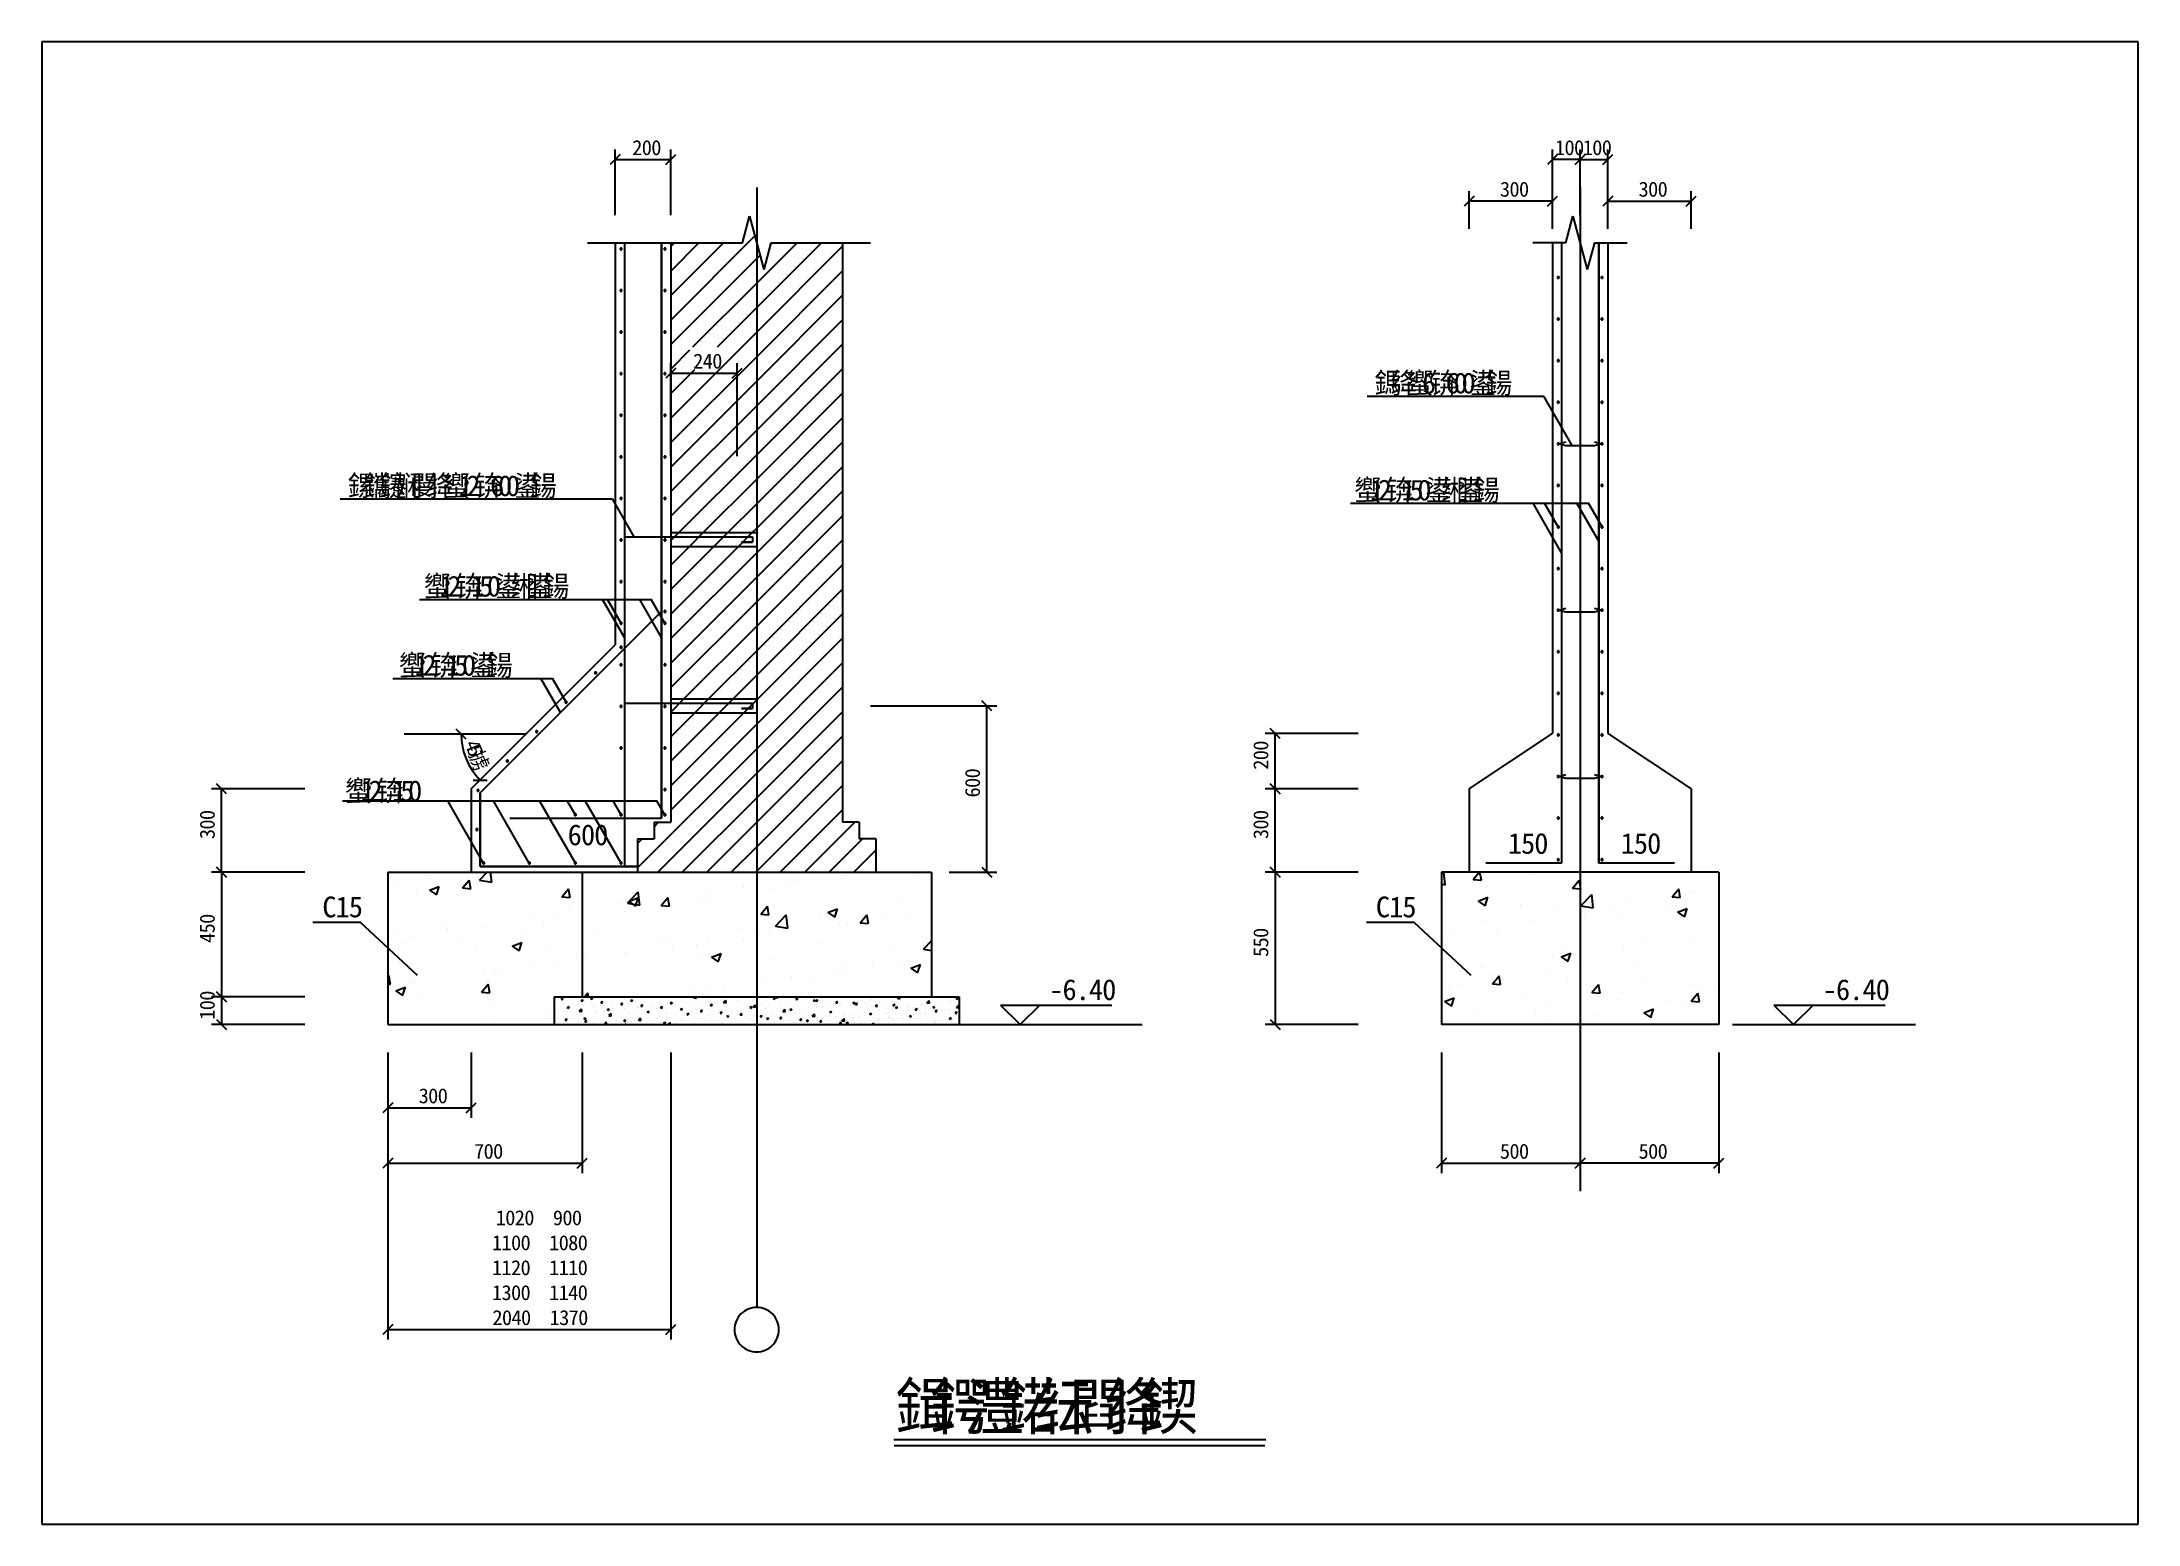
# Model space of a CAD drawing. Header units: metres. Extents: x 0 to 420, y 0 to 297.
import ezdxf

# ---------------------------------------------------------------- set-up
doc = ezdxf.new("R2010")
doc.units = ezdxf.units.M

msp = doc.modelspace()

# ---------------------------------------------------------------- texts
for s, height, p in [('2', 3, (118.27, 274.32)), ('0', 3, (120.18, 274.32)), ('0', 3, (122.09, 274.32)), ('1', 3, (303.16, 274.32)), ('0', 3, (305.07, 274.32)), ('0', 3, (306.98, 274.32)), ('1', 3, (308.72, 274.32)), ('0', 3, (310.63, 274.32)), ('0', 3, (312.54, 274.32)), ('3', 3, (292.13, 265.99)), ('0', 3, (294.04, 265.99)), ('0', 3, (295.95, 265.99)), ('3', 3, (319.91, 265.99)), ('0', 3, (321.82, 265.99)), ('0', 3, (323.73, 265.99)), ('2', 3, (130.49, 231.54)), ('4', 3, (132.4, 231.54)), ('0', 3, (134.31, 231.54)), ('鎷', 4.17, (267.01, 226.57)), ('绛', 4.17, (270.18, 226.57)), ('蠁', 4.17, (273.35, 226.57)), ('锛', 4.17, (278.11, 226.57)), ('鍙', 4.17, (286.03, 226.57)), ('鍚', 4.17, (289.2, 226.57)), ('6', 4.17, (276.52, 226.57)), ('6', 4.17, (281.28, 226.57)), ('0', 4.17, (282.86, 226.57)), ('0', 4.17, (284.45, 226.57)), ('鏍', 4.17, (61.29, 205.98)), ('鑴', 4.17, (64.46, 205.98)), ('鑳', 4.17, (67.63, 205.98)), ('娴', 4.17, (70.8, 205.98)), ('閿', 4.17, (73.97, 205.98)), ('绛', 4.17, (77.14, 205.98)), ('蠁', 4.17, (80.31, 205.98)), ('1', 4.17, (83.48, 205.98)), ('2', 4.17, (85.06, 205.98)), ('锛', 4.17, (86.65, 205.98)), ('6', 4.17, (89.82, 205.98)), ('0', 4.17, (91.4, 205.98)), ('0', 4.17, (92.99, 205.98)), ('鍙', 4.17, (94.57, 205.98)), ('鍚', 4.17, (97.74, 205.98)), ('蠁', 4.17, (262.92, 205.13)), ('1', 4.17, (266.09, 205.13)), ('2', 4.17, (267.68, 205.13)), ('锛', 4.17, (269.26, 205.13)), ('1', 4.17, (272.43, 205.13)), ('5', 4.17, (274.02, 205.13)), ('0', 4.17, (275.6, 205.13)), ('鍙', 4.17, (277.19, 205.13)), ('缃', 4.17, (280.36, 205.13)), ('鍙', 4.17, (283.53, 205.13)), ('鍚', 4.17, (286.7, 205.13)), ('蠁', 4.17, (76.49, 185.86)), ('1', 4.17, (79.66, 185.86)), ('2', 4.17, (81.24, 185.86)), ('锛', 4.17, (82.83, 185.86)), ('1', 4.17, (86, 185.86)), ('5', 4.17, (87.58, 185.86)), ('0', 4.17, (89.17, 185.86)), ('鍙', 4.17, (90.75, 185.86)), ('缃', 4.17, (93.92, 185.86)), ('鍙', 4.17, (97.09, 185.86)), ('鍚', 4.17, (100.27, 185.86)), ('蠁', 4.17, (71.49, 170.02)), ('1', 4.17, (74.66, 170.02)), ('2', 4.17, (76.25, 170.02)), ('锛', 4.17, (77.83, 170.02)), ('1', 4.17, (81, 170.02)), ('5', 4.17, (82.59, 170.02)), ('0', 4.17, (84.17, 170.02)), ('鍙', 4.17, (85.76, 170.02)), ('鍚', 4.17, (88.93, 170.02)), ('蠁', 4.17, (60.69, 144.85)), ('1', 4.17, (63.86, 144.85)), ('2', 4.17, (65.44, 144.85)), ('锛', 4.17, (67.03, 144.85)), ('1', 4.17, (70.2, 144.85)), ('5', 4.17, (71.78, 144.85)), ('0', 4.17, (73.37, 144.85)), ('6', 4.17, (105.35, 136.03)), ('0', 4.17, (108.01, 136.03)), ('0', 4.17, (110.66, 136.03)), ('1', 4.17, (293.72, 134.31)), ('5', 4.17, (296.37, 134.31)), ('0', 4.17, (299.02, 134.31)), ('1', 4.17, (316.33, 134.31)), ('5', 4.17, (318.98, 134.31)), ('0', 4.17, (321.63, 134.31)), ('C', 4.17, (56.19, 121.58)), ('1', 4.17, (58.84, 121.58)), ('5', 4.17, (61.49, 121.58)), ('C', 4.17, (267.28, 121.58)), ('1', 4.17, (269.94, 121.58)), ('5', 4.17, (272.59, 121.58)), ('-', 4.17, (201.83, 105.01)), ('6', 4.17, (204.49, 105.01)), ('.', 4.17, (207.14, 105.01)), ('4', 4.17, (209.79, 105.01)), ('0', 4.17, (212.44, 105.01)), ('-', 4.17, (356.82, 105.01)), ('6', 4.17, (359.47, 105.01)), ('.', 4.17, (362.12, 105.01)), ('4', 4.17, (364.78, 105.01)), ('0', 4.17, (367.43, 105.01)), ('3', 3, (75.48, 84.32)), ('0', 3, (77.39, 84.32)), ('0', 3, (79.3, 84.32)), ('7', 3, (86.59, 73.21)), ('0', 3, (88.49, 73.21)), ('0', 3, (90.4, 73.21)), ('5', 3, (292.13, 73.21)), ('0', 3, (294.04, 73.21)), ('0', 3, (295.95, 73.21)), ('5', 3, (319.91, 73.21)), ('0', 3, (321.82, 73.21)), ('0', 3, (323.73, 73.21)), ('1', 3, (90.92, 59.88)), ('0', 3, (92.83, 59.88)), ('2', 3, (94.74, 59.88)), ('0', 3, (96.65, 59.88)), ('9', 3, (102.37, 59.88)), ('0', 3, (104.28, 59.88)), ('0', 3, (106.19, 59.88)), ('1', 3, (90.17, 54.88)), ('1', 3, (92.08, 54.88)), ('0', 3, (93.99, 54.88)), ('0', 3, (95.9, 54.88)), ('1', 3, (101.63, 54.88)), ('0', 3, (103.54, 54.88)), ('8', 3, (105.44, 54.88)), ('0', 3, (107.35, 54.88)), ('1', 3, (90.17, 49.88)), ('1', 3, (92.08, 49.88)), ('2', 3, (93.99, 49.88)), ('0', 3, (95.9, 49.88)), ('1', 3, (101.63, 49.88)), ('1', 3, (103.54, 49.88)), ('1', 3, (105.44, 49.88)), ('0', 3, (107.35, 49.88)), ('1', 3, (90.17, 44.88)), ('3', 3, (92.08, 44.88)), ('0', 3, (93.99, 44.88)), ('0', 3, (95.9, 44.88)), ('1', 3, (101.63, 44.88)), ('1', 3, (103.54, 44.88)), ('4', 3, (105.44, 44.88)), ('0', 3, (107.35, 44.88)), ('2', 3, (90.26, 39.88)), ('0', 3, (92.17, 39.88)), ('4', 3, (94.08, 39.88)), ('0', 3, (95.99, 39.88)), ('1', 3, (101.72, 39.88)), ('3', 3, (103.63, 39.88)), ('7', 3, (105.54, 39.88)), ('0', 3, (107.45, 39.88)), ('鍓', 9.17, (170.96, 18.98)), ('鍔', 9.17, (177.94, 18.98)), ('澧', 9.17, (184.91, 18.98)), ('鍩', 9.17, (191.89, 18.98)), ('纭', 9.17, (198.86, 18.98)), ('绛', 9.17, (212.81, 18.98)), ('鍥', 9.17, (219.78, 18.98)), ('閰', 9.17, (205.83, 18.98))]:
    msp.add_text(s, height=height).set_placement(p)
for s, rotation, p in [('4', 292.5, (84.62, 156.36)), ('5', 292.5, (85.06, 155.3)), ('0', 90, (245.72, 154.97)), ('掳', 292.5, (85.49, 154.25)), ('0', 90, (187.95, 149.42)), ('2', 90, (245.72, 151.15)), ('0', 90, (245.72, 153.06)), ('0', 90, (187.95, 147.51)), ('6', 90, (187.95, 145.6)), ('0', 90, (34.62, 141.07)), ('0', 90, (245.72, 141.07)), ('0', 90, (34.62, 139.16)), ('3', 90, (34.62, 137.25)), ('0', 90, (245.72, 139.16)), ('3', 90, (245.72, 137.25)), ('0', 90, (34.62, 120.27)), ('5', 90, (34.62, 118.36)), ('4', 90, (34.62, 116.45)), ('0', 90, (245.72, 117.45)), ('5', 90, (245.72, 115.55)), ('5', 90, (245.72, 113.64)), ('0', 90, (34.62, 104.87)), ('0', 90, (34.62, 102.96)), ('1', 90, (34.62, 101.05))]:
    msp.add_text(s, height=3, rotation=rotation).set_placement(p)

# ---------------------------------------------------------------- linework, layer by layer
for p, q in [((420, 297), (0, 297)), ((0, 297), (0, 0)), ((420, 0), (420, 297)), ((115.88, 274.41), (113.88, 272.41)), ((114.88, 262.3), (114.88, 275.41)), ((114.88, 273.41), (125.99, 273.41)), ((124.99, 272.41), (126.99, 274.41)), ((125.99, 262.3), (125.99, 275.41)), ((303.65, 274.41), (301.65, 272.41)), ((302.65, 262.3), (302.65, 275.41)), ((308.2, 273.41), (302.65, 273.41)), ((307.2, 272.41), (309.2, 274.41)), ((309.2, 274.41), (307.2, 272.41)), ((308.2, 262.3), (308.2, 275.41)), ((308.2, 262.3), (308.2, 275.41)), ((308.2, 273.41), (313.76, 273.41)), ((312.76, 272.41), (314.76, 274.41)), ((313.76, 262.3), (313.76, 275.41)), ((143.22, 267.85), (143.22, 43.41)), ((286.98, 266.08), (284.98, 264.08)), ((285.98, 259.52), (285.98, 267.08)), ((302.65, 265.08), (285.98, 265.08)), ((301.65, 264.08), (303.65, 266.08)), ((302.65, 259.52), (302.65, 267.08)), ((308.2, 267.85), (308.2, 66.74)), ((314.76, 266.08), (312.76, 264.08)), ((313.76, 259.52), (313.76, 267.08)), ((313.76, 265.08), (330.43, 265.08)), ((329.43, 264.08), (331.43, 266.08)), ((330.43, 259.52), (330.43, 267.08)), ((140.36, 256.74), (141.78, 262.11)), ((141.72, 261.9), (141.81, 261.99)), ((141.78, 262.11), (144.65, 251.38)), ((305.35, 256.74), (306.77, 262.11)), ((306.77, 262.11), (309.64, 251.38)), ((109.33, 256.74), (140.36, 256.74)), ((114.88, 256.74), (114.88, 176.19)), ((116.72, 256.74), (116.72, 131.8)), ((116.72, 256.74), (116.72, 131.8)), ((124.16, 256.74), (124.16, 141.46)), ((124.16, 141.46), (124.16, 256.74)), ((125.99, 241.26), (142.85, 258.12)), ((125.99, 256.74), (125.99, 140.63)), ((125.99, 255.99), (126.74, 256.74)), ((125.99, 251.08), (131.65, 256.74)), ((125.99, 246.17), (136.56, 256.74)), ((143.22, 248.66), (151.3, 256.74)), ((143.22, 243.75), (156.21, 256.74)), ((146.07, 256.74), (144.65, 251.38)), ((145.96, 256.31), (146.38, 256.74)), ((146.07, 256.74), (165.99, 256.74)), ((160.44, 256.74), (160.44, 140.63)), ((305.35, 256.74), (298.76, 256.74)), ((302.65, 256.74), (302.65, 158.41)), ((304.48, 256.74), (304.48, 132.46)), ((304.48, 256.74), (304.48, 132.46)), ((311.06, 256.74), (309.64, 251.38)), ((311.06, 256.74), (317.65, 256.74)), ((311.93, 256.74), (311.93, 132.46)), ((311.93, 132.46), (311.93, 256.74)), ((313.76, 256.74), (313.76, 158.41)), ((125.99, 236.35), (143.22, 253.57)), ((143.22, 238.84), (160.44, 256.06)), ((143.22, 253.57), (143.89, 254.24)), ((130.43, 235.88), (143.22, 248.66)), ((143.22, 233.93), (160.44, 251.15)), ((135.34, 235.88), (143.22, 243.75)), ((143.22, 229.02), (160.44, 246.24)), ((143.22, 224.11), (160.44, 241.33)), ((125.99, 221.62), (143.22, 238.84)), ((125.99, 231.44), (129.82, 235.27)), ((143.22, 219.2), (160.44, 236.42)), ((126.99, 231.63), (124.99, 229.63)), ((125.99, 216.71), (143.22, 233.93)), ((125.99, 213.96), (125.99, 232.63)), ((125.99, 226.53), (130.84, 231.38)), ((138.33, 229.63), (140.33, 231.63)), ((139.33, 213.96), (139.33, 232.63)), ((143.22, 214.29), (160.44, 231.51)), ((125.99, 230.63), (139.33, 230.63)), ((125.99, 211.8), (143.22, 229.02)), ((125.99, 206.89), (143.22, 224.11)), ((143.22, 209.38), (160.44, 226.6)), ((265.56, 226.03), (300.9, 226.03)), ((306.62, 216.13), (300.9, 226.03)), ((125.99, 201.98), (143.22, 219.2)), ((143.22, 204.47), (160.44, 221.69)), ((127.61, 198.69), (143.22, 214.29)), ((143.22, 199.56), (160.44, 216.78)), ((305.31, 216.8), (304.15, 216.46)), ((305.31, 216.8), (304.15, 216.46)), ((304.15, 216.46), (305.31, 216.13)), ((304.15, 216.46), (305.31, 216.13)), ((305.31, 216.13), (311.09, 216.13)), ((305.31, 216.13), (311.09, 216.13)), ((312.26, 216.46), (311.09, 216.8)), ((312.26, 216.46), (311.09, 216.8)), ((311.09, 216.13), (312.26, 216.46)), ((311.09, 216.13), (312.26, 216.46)), ((143.22, 194.65), (160.44, 211.87)), ((132.52, 198.69), (143.22, 209.38)), ((143.22, 189.74), (160.44, 206.96)), ((59.79, 205.44), (114.3, 205.44)), ((118.68, 197.85), (114.3, 205.44)), ((137.43, 198.69), (143.22, 204.47)), ((143.22, 184.83), (160.44, 202.05)), ((262.18, 204.55), (309.85, 204.55)), ((304.48, 194.65), (298.77, 204.55)), ((303.81, 199.8), (301.07, 204.55)), ((311.93, 196.96), (307.54, 204.55)), ((312.59, 199.8), (309.85, 204.55)), ((116.72, 197.85), (142.38, 197.85)), ((116.72, 197.85), (142.38, 197.85)), ((125.99, 198.69), (143.22, 198.69)), ((125.99, 197.07), (127.61, 198.69)), ((129.75, 195.91), (132.52, 198.69)), ((134.66, 195.91), (137.43, 198.69)), ((139.57, 195.91), (142.34, 198.69)), ((142.34, 198.69), (143.22, 199.56)), ((142.38, 197.85), (142.38, 196.74)), ((142.38, 197.85), (142.38, 196.74)), ((125.99, 195.91), (143.22, 195.91)), ((125.99, 192.16), (129.75, 195.91)), ((125.99, 187.25), (134.66, 195.91)), ((125.99, 182.34), (139.57, 195.91)), ((125.99, 177.43), (143.22, 194.65)), ((140.16, 196.74), (142.38, 196.74)), ((142.38, 196.74), (140.16, 196.74)), ((143.22, 179.92), (160.44, 197.14)), ((125.99, 172.52), (143.22, 189.74)), ((143.22, 175.01), (160.44, 192.23)), ((75.65, 185.27), (122.08, 185.27)), ((116.72, 177.68), (112.33, 185.27)), ((116.05, 180.52), (113.31, 185.27)), ((124.16, 177.68), (119.78, 185.27)), ((124.83, 180.52), (122.08, 185.27)), ((125.99, 167.61), (143.22, 184.83)), ((143.22, 170.1), (160.44, 187.32)), ((87.83, 146.54), (124.16, 182.87)), ((87.83, 146.54), (124.16, 182.87)), ((143.22, 165.19), (160.44, 182.41)), ((305.31, 183.46), (304.15, 183.13)), ((305.31, 183.46), (304.15, 183.13)), ((304.15, 183.13), (305.31, 182.8)), ((304.15, 183.13), (305.31, 182.8)), ((305.31, 182.8), (311.09, 182.8)), ((305.31, 182.8), (311.09, 182.8)), ((312.26, 183.13), (311.09, 183.46)), ((312.26, 183.13), (311.09, 183.46)), ((311.09, 182.8), (312.26, 183.13)), ((311.09, 182.8), (312.26, 183.13)), ((128.65, 165.35), (143.22, 179.92)), ((143.22, 160.27), (160.44, 177.5)), ((85.99, 147.3), (114.88, 176.19)), ((133.56, 165.35), (143.22, 175.01)), ((143.22, 155.36), (160.44, 172.59)), ((70.33, 169.44), (102.29, 169.44)), ((103.92, 162.63), (99.98, 169.44)), ((105.03, 164.69), (102.29, 169.44)), ((138.47, 165.35), (143.22, 170.1)), ((116.72, 164.52), (142.38, 164.52)), ((116.72, 164.52), (142.38, 164.52)), ((125.99, 165.35), (143.22, 165.35)), ((125.99, 162.69), (128.65, 165.35)), ((130.79, 162.58), (133.56, 165.35)), ((135.7, 162.58), (138.47, 165.35)), ((140.61, 162.58), (143.22, 165.19)), ((142.38, 164.52), (142.38, 163.41)), ((142.38, 164.52), (142.38, 163.41)), ((143.22, 150.45), (160.44, 167.68)), ((165.99, 163.96), (191.33, 163.96)), ((190.33, 162.96), (188.33, 164.96)), ((189.33, 130.63), (189.33, 163.96)), ((125.99, 162.58), (143.22, 162.58)), ((125.99, 157.78), (130.79, 162.58)), ((125.99, 152.87), (135.7, 162.58)), ((125.99, 147.96), (140.61, 162.58)), ((125.99, 143.05), (143.22, 160.27)), ((140.16, 163.41), (142.38, 163.41)), ((142.38, 163.41), (140.16, 163.41)), ((143.22, 145.54), (160.44, 162.77)), ((96.99, 158.3), (72.58, 158.3)), ((84.99, 157.3), (82.99, 159.3)), ((143.22, 140.63), (160.44, 157.86)), ((263.76, 158.41), (245.09, 158.41)), ((248.09, 157.41), (246.09, 159.41)), ((247.09, 147.3), (247.09, 158.41)), ((285.98, 147.3), (302.65, 158.41)), ((313.76, 158.41), (330.43, 147.3)), ((119.33, 131.48), (143.22, 155.36)), ((143.22, 135.72), (160.44, 152.94)), ((52.66, 147.3), (33.99, 147.3)), ((36.99, 146.3), (34.99, 148.3)), ((35.99, 130.63), (35.99, 147.3)), ((85.99, 147.3), (85.99, 130.63)), ((86.39, 149.1), (89.21, 149.1)), ((123.39, 130.63), (143.22, 150.45)), ((143.22, 130.81), (160.44, 148.03)), ((263.76, 147.3), (245.09, 147.3)), ((263.76, 147.3), (245.09, 147.3)), ((248.09, 146.3), (246.09, 148.3)), ((246.09, 148.3), (248.09, 146.3)), ((247.09, 130.63), (247.09, 147.3)), ((285.98, 147.3), (285.98, 130.63)), ((305.31, 150.13), (304.15, 149.8)), ((305.31, 150.13), (304.15, 149.8)), ((304.15, 149.8), (305.31, 149.46)), ((304.15, 149.8), (305.31, 149.46)), ((305.31, 149.46), (311.09, 149.46)), ((305.31, 149.46), (311.09, 149.46)), ((312.26, 149.8), (311.09, 150.13)), ((312.26, 149.8), (311.09, 150.13)), ((311.09, 149.46), (312.26, 149.8)), ((311.09, 149.46), (312.26, 149.8)), ((330.43, 147.3), (330.43, 130.63)), ((60.22, 144.93), (123.21, 144.93)), ((88.49, 132.46), (81.3, 144.93)), ((87.83, 146.54), (87.83, 131.8)), ((87.83, 131.8), (87.83, 146.54)), ((97.66, 132.46), (90.47, 144.93)), ((106.88, 132.46), (99.69, 144.93)), ((106.88, 142.13), (105.27, 144.93)), ((116.05, 132.46), (108.86, 144.93)), ((116.05, 142.13), (114.44, 144.93)), ((124.83, 142.13), (123.21, 144.93)), ((128.3, 130.63), (143.22, 145.54)), ((147.95, 130.63), (160.44, 143.12)), ((93.77, 141.46), (124.16, 141.46)), ((93.77, 141.46), (124.16, 141.46)), ((122.66, 140.63), (122.66, 137.3)), ((122.66, 140.63), (125.99, 140.63)), ((122.66, 139.72), (123.57, 140.63)), ((133.21, 130.63), (143.22, 140.63)), ((152.86, 130.63), (162.86, 140.63)), ((163.77, 140.63), (160.44, 140.63)), ((163.77, 140.63), (163.77, 137.3)), ((119.33, 137.3), (122.66, 137.3)), ((119.33, 137.3), (119.33, 130.63)), ((119.33, 136.39), (120.24, 137.3)), ((138.12, 130.63), (143.22, 135.72)), ((157.77, 130.63), (164.43, 137.3)), ((162.68, 130.63), (167.11, 135.06)), ((167.11, 137.3), (163.77, 137.3)), ((167.11, 137.3), (167.11, 130.63)), ((52.66, 130.63), (33.99, 130.63)), ((52.66, 130.63), (33.99, 130.63)), ((34.99, 131.63), (36.99, 129.63)), ((36.99, 129.63), (34.99, 131.63)), ((35.99, 130.63), (35.99, 105.63)), ((69.33, 130.63), (108.22, 130.63)), ((69.33, 130.63), (69.33, 100.08)), ((87.67, 129.01), (89.23, 130.63)), ((87.83, 131.8), (119.33, 131.8)), ((119.33, 131.8), (87.83, 131.8)), ((90.14, 128.62), (89.91, 130.63)), ((108.22, 130.63), (178.22, 130.63)), ((108.22, 130.63), (108.22, 105.63)), ((143.04, 130.63), (143.22, 130.81)), ((160.76, 130.45), (160.76, 130.45)), ((178.22, 130.63), (178.22, 105.63)), ((181.79, 130.63), (191.33, 130.63)), ((188.33, 131.63), (190.33, 129.63)), ((263.76, 130.63), (245.09, 130.63)), ((263.76, 130.63), (245.09, 130.63)), ((246.09, 131.63), (248.09, 129.63)), ((248.09, 129.63), (246.09, 131.63)), ((247.09, 130.63), (247.09, 100.08)), ((335.98, 130.63), (280.43, 130.63)), ((280.43, 130.63), (280.43, 100.08)), ((280.43, 130.26), (280.78, 130.63)), ((281.19, 128.1), (280.89, 130.63)), ((286.77, 129.18), (287.99, 130.63)), ((288.43, 129.03), (288.13, 130.63)), ((304.48, 132.46), (289.31, 132.46)), ((304.48, 132.46), (289.31, 132.46)), ((327.09, 132.46), (311.93, 132.46)), ((327.09, 132.46), (311.93, 132.46)), ((335.98, 130.63), (335.98, 100.08)), ((70.92, 128.42), (70.92, 128.42)), ((75.09, 127.01), (75.09, 127.01)), ((77.65, 127.01), (79.59, 127.75)), ((77.65, 127.01), (79.03, 126.07)), ((77.87, 129.34), (77.87, 129.34)), ((79.03, 126.07), (79.59, 127.75)), ((84.25, 127.46), (85.59, 129.05)), ((84.25, 127.46), (85.91, 127.31)), ((85.91, 127.31), (85.59, 129.05)), ((87.67, 129.01), (90.14, 128.62)), ((89.12, 128.79), (89.12, 128.79)), ((104.17, 125.72), (105.51, 127.31)), ((105.83, 125.57), (105.51, 127.31)), ((117.32, 124.41), (119.48, 126.66)), ((119.79, 124.03), (119.48, 126.66)), ((133.65, 126.69), (133.65, 126.69)), ((140.6, 127.6), (140.6, 127.6)), ((145.93, 127.44), (145.93, 127.44)), ((149.06, 128.32), (149.06, 128.32)), ((151.12, 128.99), (151.12, 128.99)), ((160.19, 129.4), (160.19, 129.4)), ((175.59, 129.83), (175.59, 129.83)), ((280.43, 128.21), (281.19, 128.1)), ((281.33, 127.82), (281.33, 127.82)), ((286.77, 129.18), (288.43, 129.03)), ((288.28, 128.74), (288.28, 128.74)), ((288.92, 130.13), (288.92, 130.13)), ((298.8, 130.13), (298.8, 130.13)), ((306.69, 127.44), (308.03, 129.03)), ((306.69, 127.44), (308.2, 127.3)), ((308.2, 128.09), (308.03, 129.03)), ((308.35, 127.29), (308.2, 128.09)), ((308.2, 127.3), (308.35, 127.29)), ((308.36, 123.88), (310.53, 126.14)), ((310.83, 123.5), (310.53, 126.14)), ((326.62, 125.69), (327.95, 127.29)), ((328.28, 125.55), (327.95, 127.29)), ((330.58, 126.52), (330.58, 126.52)), ((331.3, 126.7), (331.3, 126.7)), ((98.63, 122.08), (98.63, 122.08)), ((104.17, 125.72), (105.83, 125.57)), ((105.58, 122.99), (105.58, 122.99)), ((116.11, 124.38), (116.11, 124.38)), ((116.66, 122.76), (116.66, 122.76)), ((117.32, 124.41), (119.79, 124.03)), ((117.47, 123.58), (117.47, 123.58)), ((117.57, 124.78), (119.51, 125.53)), ((117.57, 124.78), (118.95, 123.85)), ((118.95, 123.85), (119.51, 125.53)), ((124.1, 123.97), (125.44, 125.57)), ((124.1, 123.97), (125.76, 123.83)), ((125.76, 123.83), (125.44, 125.57)), ((131.5, 125.36), (131.5, 125.36)), ((132.86, 125.54), (132.86, 125.54)), ((144.02, 122.23), (145.36, 123.82)), ((144.02, 122.23), (145.68, 122.08)), ((145.68, 122.08), (145.36, 123.82)), ((146.96, 119.81), (149.13, 122.07)), ((149.43, 119.43), (149.13, 122.07)), ((155.72, 122.22), (155.72, 122.22)), ((157.49, 122.56), (159.43, 123.3)), ((157.49, 122.56), (158.87, 121.62)), ((158.87, 121.62), (159.43, 123.3)), ((163.94, 120.49), (165.28, 122.08)), ((165.6, 120.34), (165.28, 122.08)), ((171.92, 125), (171.92, 125)), ((173.88, 121.93), (173.88, 121.93)), ((281.43, 124.81), (281.43, 124.81)), ((287.8, 124.84), (289.74, 125.59)), ((287.8, 124.84), (289.18, 123.91)), ((289.18, 123.91), (289.74, 125.59)), ((296.26, 124.19), (296.26, 124.19)), ((303.01, 122.97), (303.01, 122.97)), ((308.36, 123.88), (310.83, 123.5)), ((311.09, 123.56), (311.09, 123.56)), ((314.38, 123.74), (314.38, 123.74)), ((315.99, 122.39), (315.99, 122.39)), ((317.27, 124.92), (317.27, 124.92)), ((325.91, 122.93), (325.91, 122.93)), ((326.51, 123.78), (326.51, 123.78)), ((326.62, 125.69), (328.28, 125.55)), ((327.72, 122.62), (329.66, 123.36)), ((327.72, 122.62), (329.1, 121.68)), ((329.1, 121.68), (329.66, 123.36)), ((63.82, 120.57), (54.27, 120.57)), ((75.25, 109.92), (63.82, 120.57)), ((70.57, 118.38), (70.57, 118.38)), ((74.75, 117.77), (74.75, 117.77)), ((81.09, 119.77), (81.09, 119.77)), ((81.21, 119.39), (81.21, 119.39)), ((88.78, 119.54), (88.78, 119.54)), ((96.04, 118.77), (96.04, 118.77)), ((100.46, 119.98), (100.46, 119.98)), ((103.21, 121.63), (103.21, 121.63)), ((110.87, 118.14), (110.87, 118.14)), ((139.52, 119.44), (139.52, 119.44)), ((143.81, 118.03), (143.81, 118.03)), ((145.59, 118.2), (145.59, 118.2)), ((146.96, 119.81), (149.43, 119.43)), ((159.85, 120.15), (159.85, 120.15)), ((161.36, 120.34), (161.36, 120.34)), ((163.94, 120.49), (165.61, 120.34)), ((168.31, 121.26), (168.31, 121.26)), ((274.92, 120.57), (265.37, 120.57)), ((286.35, 109.92), (274.92, 120.57)), ((280.98, 117.78), (280.98, 117.78)), ((281.99, 118.17), (281.99, 118.17)), ((288.58, 120.89), (288.58, 120.89)), ((291.5, 119.17), (291.5, 119.17)), ((298.19, 120.96), (298.19, 120.96)), ((309.04, 121.48), (309.04, 121.48)), ((321.04, 117.64), (321.04, 117.64)), ((72.24, 116.29), (72.24, 116.29)), ((84.26, 117.2), (84.26, 117.2)), ((87.07, 115.66), (87.07, 115.66)), ((94.23, 115.82), (96.17, 116.57)), ((94.23, 115.82), (95.61, 114.89)), ((95.61, 114.89), (96.17, 116.57)), ((101.9, 115.03), (101.9, 115.03)), ((107.12, 113.88), (107.12, 113.88)), ((108.8, 113.42), (108.8, 113.42)), ((116.73, 114.41), (116.73, 114.41)), ((117.13, 114.33), (117.13, 114.33)), ((123.32, 116.66), (123.32, 116.66)), ((125.7, 117.51), (125.7, 117.51)), ((126.34, 115.73), (126.34, 115.73)), ((131.16, 116.11), (131.16, 116.11)), ((131.55, 113.78), (131.55, 113.78)), ((133.29, 116.65), (133.29, 116.65)), ((134.15, 113.6), (136.09, 114.34)), ((134.15, 113.6), (135.53, 112.67)), ((135.53, 112.66), (136.09, 114.34)), ((140.53, 116.89), (140.53, 116.89)), ((155.35, 116.26), (155.35, 116.26)), ((170.18, 115.63), (170.18, 115.63)), ((176.61, 115.21), (178.22, 116.89)), ((176.61, 115.21), (178.22, 114.96)), ((302.67, 113.72), (302.67, 113.72)), ((304.38, 113.66), (306.32, 114.4)), ((304.38, 113.66), (305.76, 112.73)), ((304.84, 114.86), (304.84, 114.86)), ((305.76, 112.73), (306.32, 114.4)), ((316.93, 115.68), (316.93, 115.68)), ((330.96, 117.46), (330.96, 117.46)), ((69.33, 109.67), (69.52, 109.9)), ((69.84, 108.16), (69.52, 109.9)), ((88.44, 110.3), (88.44, 110.3)), ((90.92, 111.1), (90.92, 111.1)), ((91.32, 111.12), (91.32, 111.12)), ((98.28, 112.04), (98.28, 112.04)), ((102.87, 112.38), (102.87, 112.38)), ((146.38, 113.15), (146.38, 113.15)), ((150.13, 109.72), (150.13, 109.72)), ((154.05, 109.38), (154.05, 109.38)), ((159.52, 110.9), (159.52, 110.9)), ((161, 110.3), (161, 110.3)), ((161.21, 112.53), (161.21, 112.53)), ((166.33, 112.5), (166.33, 112.5)), ((171.52, 111.68), (171.52, 111.68)), ((173.55, 112.68), (173.55, 112.68)), ((174.07, 111.37), (176.01, 112.12)), ((174.07, 111.37), (175.45, 110.44)), ((175.45, 110.44), (176.01, 112.12)), ((176.04, 111.9), (176.04, 111.9)), ((288.24, 111.64), (288.24, 111.64)), ((288.64, 112.08), (288.64, 112.08)), ((290.62, 108.28), (291.96, 109.88)), ((290.85, 109.99), (290.85, 109.99)), ((292.28, 108.14), (291.96, 109.88)), ((301.73, 110.52), (301.73, 110.52)), ((305.68, 109.37), (305.68, 109.37)), ((308.69, 111.44), (308.69, 111.44)), ((319.21, 112.82), (319.21, 112.82)), ((52.66, 105.63), (33.99, 105.63)), ((52.66, 105.63), (33.99, 105.63)), ((36.99, 104.63), (34.99, 106.63)), ((34.99, 106.63), (36.99, 104.63)), ((35.99, 105.63), (35.99, 100.08)), ((69.33, 108.21), (69.84, 108.16)), ((70.89, 106.86), (72.83, 107.61)), ((70.89, 106.86), (72.27, 105.93)), ((72.27, 105.93), (72.83, 107.61)), ((73.78, 108.81), (73.78, 108.81)), ((74.41, 108.52), (74.41, 108.52)), ((74.72, 108.32), (74.72, 108.32)), ((75.69, 105.27), (75.69, 105.27)), ((88.1, 106.56), (89.44, 108.16)), ((88.1, 106.56), (89.76, 106.42)), ((89.76, 106.42), (89.44, 108.16)), ((102.66, 105.63), (183.77, 105.63)), ((102.66, 105.63), (102.66, 100.08)), ((104.04, 105.17), (104.31, 105.49)), ((104.04, 105.17), (104.37, 105.14)), ((104.37, 105.14), (104.31, 105.49)), ((104.37, 105.35), (104.37, 105.35)), ((105.47, 105.38), (105.47, 105.38)), ((106.44, 105.11), (106.44, 105.11)), ((108.03, 104.82), (108.3, 105.14)), ((108.36, 104.79), (108.29, 105.14)), ((108.54, 105.39), (108.54, 105.39)), ((108.71, 105.63), (109.37, 106.42)), ((109.51, 105.63), (109.37, 106.42)), ((109.94, 105.33), (110.33, 105.48)), ((109.94, 105.33), (110.21, 105.15)), ((110.21, 105.15), (110.33, 105.48)), ((112.18, 105.25), (112.18, 105.25)), ((116.8, 105.09), (116.8, 105.09)), ((117.92, 104.89), (118.31, 105.04)), ((118.2, 104.7), (118.31, 105.04)), ((119.6, 105.44), (119.6, 105.44)), ((121.09, 105.04), (121.09, 105.04)), ((124.48, 105.57), (124.48, 105.57)), ((124.6, 105.51), (124.6, 105.51)), ((125.99, 105.69), (125.99, 105.69)), ((127.26, 105.53), (127.26, 105.53)), ((127.45, 105.44), (127.45, 105.44)), ((130.42, 105.31), (130.42, 105.31)), ((130.65, 105.46), (130.81, 105.63)), ((130.65, 105.46), (131.14, 105.39)), ((130.83, 106.87), (130.83, 106.87)), ((130.96, 105.17), (130.96, 105.17)), ((131.14, 105.39), (131.11, 105.63)), ((133.38, 105.19), (133.38, 105.19)), ((133.82, 105.57), (133.82, 105.57)), ((133.93, 106.94), (133.93, 106.94)), ((136.35, 105.06), (136.35, 105.06)), ((136.51, 107.07), (136.51, 107.07)), ((137.14, 105.16), (137.14, 105.16)), ((138.53, 105.34), (138.53, 105.34)), ((138.79, 105.63), (138.83, 105.6)), ((138.83, 105.6), (138.84, 105.63)), ((140.64, 105.62), (140.64, 105.62)), ((141.11, 105.56), (141.11, 105.56)), ((144.07, 105.43), (144.07, 105.43)), ((145.1, 105.23), (145.1, 105.23)), ((145.25, 108.95), (145.25, 108.95)), ((146.47, 105.55), (146.47, 105.55)), ((146.54, 105.35), (146.93, 105.49)), ((146.54, 105.35), (146.82, 105.16)), ((146.82, 105.16), (146.93, 105.49)), ((147.04, 105.31), (147.04, 105.31)), ((147.1, 105.51), (147.2, 105.63)), ((147.1, 105.51), (147.44, 105.48)), ((147.44, 105.48), (147.41, 105.63)), ((150, 105.18), (150, 105.18)), ((151.08, 105), (151.08, 105)), ((151.09, 105.16), (151.36, 105.48)), ((151.09, 105.16), (151.42, 105.14)), ((151.42, 105.14), (151.36, 105.48)), ((152.97, 105.06), (152.97, 105.06)), ((153.18, 105.27), (153.18, 105.27)), ((154.28, 105.44), (154.28, 105.44)), ((154.53, 104.9), (154.91, 105.05)), ((154.8, 104.71), (154.91, 105.05)), ((155.07, 104.82), (155.34, 105.14)), ((155.41, 104.79), (155.34, 105.14)), ((159.31, 105.36), (159.31, 105.36)), ((166.12, 105.17), (166.12, 105.17)), ((169.24, 105.39), (169.24, 105.39)), ((170.6, 105.03), (170.6, 105.03)), ((170.63, 105.57), (170.63, 105.57)), ((171.42, 105.36), (171.68, 105.63)), ((171.42, 105.36), (171.91, 105.28)), ((171.91, 105.28), (171.87, 105.63)), ((173.48, 105.44), (173.48, 105.44)), ((175.41, 105.63), (175.44, 105.62)), ((175.44, 105.62), (175.44, 105.63)), ((181.78, 105.04), (181.78, 105.04)), ((183.15, 105.36), (183.53, 105.51)), ((183.15, 105.36), (183.42, 105.17)), ((183.17, 105.22), (183.17, 105.22)), ((183.42, 105.17), (183.53, 105.51)), ((183.77, 105.63), (183.77, 100.08)), ((281.04, 104.7), (282.98, 105.45)), ((281.88, 106.89), (281.88, 106.89)), ((282.42, 103.77), (282.98, 105.44)), ((284.19, 108.21), (284.19, 108.21)), ((290.62, 108.28), (292.28, 108.14)), ((296.7, 106.26), (296.7, 106.26)), ((310.55, 106.54), (311.88, 108.14)), ((310.55, 106.54), (312.21, 106.4)), ((311.53, 105.64), (311.53, 105.64)), ((312.21, 106.4), (311.88, 108.14)), ((315.45, 105.14), (315.45, 105.14)), ((316.59, 106.43), (316.59, 106.43)), ((320.5, 108.74), (320.5, 108.74)), ((326.36, 105.01), (326.36, 105.01)), ((330.47, 104.8), (331.81, 106.39)), ((330.62, 108.21), (330.62, 108.21)), ((331.65, 107.92), (331.65, 107.92)), ((332.13, 104.65), (331.81, 106.39)), ((335.33, 108.11), (335.33, 108.11)), ((34.99, 101.08), (36.99, 99.08)), ((88.11, 101.05), (88.11, 101.05)), ((90.51, 104.65), (90.51, 104.65)), ((90.97, 101.08), (90.97, 101.08)), ((101.49, 102.46), (101.49, 102.46)), ((101.53, 101.38), (101.53, 101.38)), ((102.53, 103.13), (102.53, 103.13)), ((103.33, 101.4), (103.33, 101.4)), ((103.59, 102.74), (103.59, 102.74)), ((104.41, 104.24), (104.41, 104.24)), ((104.58, 101.63), (104.58, 101.63)), ((104.81, 100.99), (105.08, 101.31)), ((104.81, 100.99), (105.15, 100.96)), ((104.98, 102.92), (104.98, 102.92)), ((105.05, 104.93), (105.05, 104.93)), ((105.15, 100.96), (105.08, 101.31)), ((105.27, 103.54), (105.66, 103.69)), ((105.27, 103.54), (105.55, 103.36)), ((105.33, 101.68), (105.33, 101.68)), ((105.4, 103.53), (105.4, 103.53)), ((105.55, 103.35), (105.66, 103.69)), ((105.62, 101.01), (105.62, 101.01)), ((105.7, 104.14), (105.7, 104.14)), ((106.3, 101.28), (106.3, 101.28)), ((107.08, 103.2), (107.08, 103.2)), ((107.38, 104.11), (107.38, 104.11)), ((107.67, 102.81), (108.1, 103.26)), ((107.67, 102.81), (108.16, 102.73)), ((107.82, 102.19), (107.82, 102.19)), ((108.03, 104.82), (108.36, 104.79)), ((108.16, 102.73), (108.1, 103.26)), ((108.18, 102.08), (108.18, 102.08)), ((108.25, 103.92), (108.25, 103.92)), ((108.59, 101.3), (108.97, 101.45)), ((108.59, 101.3), (108.86, 101.12)), ((108.8, 100.64), (109.07, 100.96)), ((108.86, 101.12), (108.97, 101.45)), ((108.94, 104.69), (108.94, 104.69)), ((109.13, 100.61), (109.07, 100.96)), ((109.13, 101.47), (109.13, 101.47)), ((109.26, 101.15), (109.26, 101.15)), ((110.34, 103.99), (110.34, 103.99)), ((110.52, 101.65), (110.52, 101.65)), ((110.59, 103.66), (110.59, 103.66)), ((110.99, 102.43), (110.99, 102.43)), ((111.06, 104.28), (111.06, 104.28)), ((111.06, 102.75), (111.06, 102.75)), ((111.98, 103.85), (111.98, 103.85)), ((112.01, 104.47), (112.28, 104.79)), ((112.01, 104.47), (112.34, 104.44)), ((112.23, 101.02), (112.23, 101.02)), ((112.34, 104.44), (112.28, 104.79)), ((112.62, 101.93), (112.62, 101.93)), ((113.25, 103.1), (113.64, 103.25)), ((113.25, 103.1), (113.53, 102.91)), ((113.31, 103.86), (113.31, 103.86)), ((113.53, 102.91), (113.64, 103.25)), ((113.6, 101.89), (114.03, 102.34)), ((113.6, 101.89), (114.09, 101.81)), ((113.81, 101), (113.81, 101)), ((113.88, 102.85), (113.88, 102.85)), ((113.94, 104.7), (113.94, 104.7)), ((114.09, 101.81), (114.03, 102.34)), ((114.08, 104.12), (114.08, 104.12)), ((114.3, 103.3), (114.3, 103.3)), ((115.19, 100.9), (115.19, 100.9)), ((116, 104.12), (116.26, 104.44)), ((116, 104.12), (116.33, 104.09)), ((116.13, 102.39), (116.13, 102.39)), ((116.33, 104.09), (116.26, 104.44)), ((116.28, 103.74), (116.28, 103.74)), ((116.57, 100.86), (116.96, 101.01)), ((116.57, 100.86), (116.85, 100.67)), ((116.66, 101.39), (116.66, 101.39)), ((116.73, 103.24), (116.73, 103.24)), ((116.85, 100.67), (116.96, 101.01)), ((117.52, 102.58), (117.52, 102.58)), ((117.54, 103.86), (117.54, 103.86)), ((117.59, 104.58), (117.59, 104.58)), ((117.92, 104.89), (118.2, 104.7)), ((118.98, 104.77), (118.98, 104.77)), ((119.24, 103.61), (119.24, 103.61)), ((119.47, 101.74), (119.47, 101.74)), ((119.53, 103.59), (119.53, 103.59)), ((119.53, 100.97), (119.96, 101.42)), ((119.53, 100.97), (120.02, 100.89)), ((119.63, 102.85), (119.63, 102.85)), ((120.02, 100.89), (119.96, 101.42)), ((119.98, 103.78), (120.25, 104.09)), ((119.98, 103.78), (120.31, 103.75)), ((120.31, 103.75), (120.25, 104.09)), ((120.55, 101.1), (120.55, 101.1)), ((120.78, 104.42), (120.78, 104.42)), ((121.24, 102.65), (121.63, 102.8)), ((121.24, 102.65), (121.51, 102.47)), ((121.51, 102.46), (121.63, 102.8)), ((121.67, 101.12), (121.67, 101.12)), ((122.21, 103.49), (122.21, 103.49)), ((122.35, 102.16), (122.35, 102.16)), ((122.42, 104.01), (122.42, 104.01)), ((123.06, 101.31), (123.06, 101.31)), ((123.13, 103.32), (123.13, 103.32)), ((123.79, 101.66), (123.79, 101.66)), ((123.97, 103.43), (124.23, 103.75)), ((123.97, 103.43), (124.3, 103.4)), ((124.02, 104.97), (124.02, 104.97)), ((124.3, 103.4), (124.23, 103.75)), ((124.53, 103.5), (124.53, 103.5)), ((125.17, 103.36), (125.17, 103.36)), ((125.17, 101.58), (125.17, 101.58)), ((125.21, 102.55), (125.21, 102.55)), ((125.27, 104.4), (125.27, 104.4)), ((125.91, 104.44), (126.29, 104.59)), ((125.91, 104.44), (126.18, 104.26)), ((126.18, 104.26), (126.29, 104.59)), ((126.63, 103.78), (126.63, 103.78)), ((127.03, 102.21), (127.03, 102.21)), ((127.94, 101.06), (127.94, 101.06)), ((127.95, 103.08), (128.22, 103.4)), ((127.95, 103.08), (128.28, 103.05)), ((128.01, 102.91), (128.01, 102.91)), ((128.08, 104.76), (128.08, 104.76)), ((128.14, 103.24), (128.14, 103.24)), ((128.28, 103.05), (128.22, 103.4)), ((128.36, 100.99), (128.36, 100.99)), ((128.68, 102.05), (128.68, 102.05)), ((129.22, 102.21), (129.61, 102.36)), ((129.22, 102.21), (129.5, 102.02)), ((129.5, 102.02), (129.61, 102.36)), ((130.07, 102.23), (130.07, 102.23)), ((130.14, 104.24), (130.14, 104.24)), ((130.27, 102.77), (130.27, 102.77)), ((130.83, 101.48), (130.83, 101.48)), ((130.9, 103.32), (130.9, 103.32)), ((131.1, 103.11), (131.1, 103.11)), ((131.53, 104.42), (131.53, 104.42)), ((131.6, 101.55), (131.6, 101.55)), ((131.94, 102.73), (132.2, 103.05)), ((131.94, 102.73), (132.27, 102.7)), ((132.17, 102.51), (132.17, 102.51)), ((132.27, 102.7), (132.2, 103.05)), ((133.51, 103.33), (133.51, 103.33)), ((133.63, 104.7), (133.63, 104.7)), ((133.68, 101.87), (133.68, 101.87)), ((133.75, 103.72), (133.75, 103.72)), ((133.89, 104), (134.28, 104.15)), ((133.89, 104), (134.17, 103.81)), ((134.07, 102.99), (134.07, 102.99)), ((134.17, 103.81), (134.28, 104.15)), ((134.84, 102.11), (134.84, 102.11)), ((135.61, 100.96), (135.61, 100.96)), ((135.68, 102.97), (135.68, 102.97)), ((135.92, 102.38), (136.19, 102.7)), ((135.92, 102.38), (136.25, 102.35)), ((136.25, 102.35), (136.19, 102.7)), ((136.49, 102.22), (136.49, 102.22)), ((136.56, 104.07), (136.56, 104.07)), ((136.58, 104.54), (137.01, 104.99)), ((136.58, 104.54), (137.07, 104.47)), ((136.75, 103.88), (136.75, 103.88)), ((137.07, 104.47), (137.01, 104.99)), ((137.04, 102.86), (137.04, 102.86)), ((137.07, 103.15), (137.07, 103.15)), ((137.21, 101.76), (137.59, 101.91)), ((137.21, 101.76), (137.48, 101.58)), ((137.48, 101.57), (137.59, 101.91)), ((137.71, 101.24), (137.71, 101.24)), ((138.08, 102.66), (138.08, 102.66)), ((139.17, 103.43), (139.17, 103.43)), ((139.31, 104.94), (139.31, 104.94)), ((139.37, 102.64), (139.37, 102.64)), ((139.44, 104.49), (139.44, 104.49)), ((139.91, 102.03), (140.17, 102.35)), ((139.91, 102.03), (140.24, 102)), ((139.99, 104.44), (139.99, 104.44)), ((140, 102.74), (140, 102.74)), ((140.24, 102), (140.17, 102.35)), ((141.22, 101.7), (141.22, 101.7)), ((141.32, 103.22), (141.32, 103.22)), ((141.87, 103.55), (142.26, 103.7)), ((141.87, 103.55), (142.15, 103.37)), ((142.15, 103.37), (142.26, 103.7)), ((142.16, 101.18), (142.16, 101.18)), ((142.23, 103.03), (142.23, 103.03)), ((142.28, 104.81), (142.28, 104.81)), ((142.29, 104.88), (142.29, 104.88)), ((142.51, 103.62), (142.94, 104.08)), ((142.51, 103.62), (143, 103.55)), ((142.61, 101.88), (142.61, 101.88)), ((142.68, 103.89), (142.68, 103.89)), ((143, 103.55), (142.94, 104.08)), ((142.97, 102.61), (142.97, 102.61)), ((143.23, 104.99), (143.23, 104.99)), ((143.44, 101.27), (143.44, 101.27)), ((143.89, 101.68), (144.16, 102)), ((143.89, 101.68), (144.22, 101.65)), ((144.07, 104.07), (144.07, 104.07)), ((144.22, 101.65), (144.16, 102)), ((144.56, 103.77), (144.56, 103.77)), ((144.72, 102.16), (144.72, 102.16)), ((144.96, 101.54), (144.96, 101.54)), ((145.03, 103.39), (145.03, 103.39)), ((145.19, 101.32), (145.58, 101.47)), ((145.19, 101.32), (145.47, 101.13)), ((145.24, 104.69), (145.24, 104.69)), ((145.47, 101.13), (145.58, 101.47)), ((145.93, 102.49), (145.93, 102.49)), ((146.18, 104.35), (146.18, 104.35)), ((146.68, 101.83), (146.68, 101.83)), ((147.8, 104.33), (147.8, 104.33)), ((147.85, 101.95), (147.85, 101.95)), ((147.88, 101.33), (148.14, 101.65)), ((147.88, 101.33), (148.21, 101.31)), ((147.92, 103.8), (147.92, 103.8)), ((148.21, 101.31), (148.14, 101.65)), ((148.21, 104.56), (148.21, 104.56)), ((148.23, 102.62), (148.23, 102.62)), ((148.44, 102.7), (148.87, 103.16)), ((148.44, 102.7), (148.93, 102.63)), ((148.93, 102.63), (148.87, 103.16)), ((148.9, 102.36), (148.9, 102.36)), ((149.62, 102.8), (149.62, 102.8)), ((149.69, 104.81), (149.69, 104.81)), ((149.86, 103.11), (150.25, 103.26)), ((149.86, 103.11), (150.13, 102.92)), ((149.92, 102.39), (149.92, 102.39)), ((150.13, 102.92), (150.25, 103.26)), ((150.26, 100.89), (150.26, 100.89)), ((150.7, 102.34), (150.7, 102.34)), ((150.77, 104.19), (150.77, 104.19)), ((151.04, 104.89), (151.04, 104.89)), ((151.18, 104.44), (151.18, 104.44)), ((151.72, 103.08), (151.72, 103.08)), ((151.86, 102.23), (151.86, 102.23)), ((151.86, 100.99), (152.13, 101.31)), ((151.86, 100.99), (152.19, 100.96)), ((152.19, 100.96), (152.13, 101.3)), ((153.16, 102.94), (153.16, 102.94)), ((153.17, 100.87), (153.56, 101.02)), ((153.17, 100.87), (153.45, 100.69)), ((153.44, 100.85), (153.44, 100.85)), ((153.45, 100.69), (153.56, 101.02)), ((153.51, 102.7), (153.51, 102.7)), ((153.58, 104.55), (153.58, 104.55)), ((153.77, 101.35), (153.77, 101.35)), ((154.14, 104.31), (154.14, 104.31)), ((154.36, 101.79), (154.8, 102.24)), ((154.36, 101.79), (154.86, 101.71)), ((154.53, 104.9), (154.8, 104.71)), ((154.86, 101.71), (154.8, 102.24)), ((154.83, 102.11), (154.83, 102.11)), ((155.07, 104.82), (155.41, 104.79)), ((155.16, 101.54), (155.16, 101.54)), ((155.23, 103.54), (155.23, 103.54)), ((155.84, 100.64), (156.11, 100.96)), ((155.94, 104.93), (155.94, 104.93)), ((156.18, 100.61), (156.11, 100.96)), ((156.33, 101.27), (156.33, 101.27)), ((156.39, 103.12), (156.39, 103.12)), ((156.4, 103.5), (156.4, 103.5)), ((156.46, 104.97), (156.46, 104.97)), ((156.62, 103.73), (156.62, 103.73)), ((157.11, 104.19), (157.11, 104.19)), ((157.26, 101.81), (157.26, 101.81)), ((157.8, 101.98), (157.8, 101.98)), ((157.84, 102.66), (158.23, 102.81)), ((157.84, 102.66), (158.12, 102.48)), ((158.12, 102.48), (158.23, 102.81)), ((158.72, 104), (158.72, 104)), ((158.9, 104.81), (158.9, 104.81)), ((159.06, 104.47), (159.33, 104.79)), ((159.06, 104.47), (159.39, 104.44)), ((159.18, 101.66), (159.18, 101.66)), ((159.25, 103.51), (159.25, 103.51)), ((159.39, 104.44), (159.33, 104.79)), ((159.64, 104.05), (159.64, 104.05)), ((160.07, 104.06), (160.07, 104.06)), ((160.29, 100.87), (160.73, 101.32)), ((160.29, 100.87), (160.79, 100.79)), ((160.79, 100.79), (160.73, 101.32)), ((160.76, 101.86), (160.76, 101.86)), ((160.77, 102.27), (160.77, 102.27)), ((161.87, 104.68), (161.87, 104.68)), ((161.98, 102.01), (161.98, 102.01)), ((162.05, 103.86), (162.05, 103.86)), ((162.16, 102.46), (162.16, 102.46)), ((162.23, 104.47), (162.23, 104.47)), ((162.51, 104.46), (162.9, 104.6)), ((162.51, 104.46), (162.79, 104.27)), ((162.65, 101.3), (162.65, 101.3)), ((162.79, 104.27), (162.9, 104.6)), ((162.88, 104.61), (162.88, 104.61)), ((163.04, 104.12), (163.31, 104.44)), ((163.04, 104.12), (163.38, 104.09)), ((163.04, 103.94), (163.04, 103.94)), ((163.38, 104.09), (163.31, 104.44)), ((163.62, 104.65), (163.62, 104.65)), ((163.73, 101.73), (163.73, 101.73)), ((164.27, 102.73), (164.27, 102.73)), ((164.83, 104.56), (164.83, 104.56)), ((164.87, 102.43), (164.87, 102.43)), ((164.94, 104.28), (164.94, 104.28)), ((165.73, 104.93), (165.73, 104.93)), ((165.83, 102.22), (166.21, 102.37)), ((165.83, 102.22), (166.1, 102.03)), ((165.89, 101.85), (165.89, 101.85)), ((166, 103.81), (166, 103.81)), ((166.1, 102.03), (166.21, 102.37)), ((166.31, 101), (166.31, 101)), ((166.69, 101.61), (166.69, 101.61)), ((167.03, 103.77), (167.3, 104.09)), ((167.03, 103.77), (167.36, 103.74)), ((167.36, 103.74), (167.3, 104.09)), ((167.66, 100.97), (167.66, 100.97)), ((167.7, 101.19), (167.7, 101.19)), ((167.72, 102.82), (167.72, 102.82)), ((167.77, 103.2), (167.77, 103.2)), ((167.79, 104.67), (167.79, 104.67)), ((167.8, 104.43), (167.8, 104.43)), ((168.97, 103.69), (168.97, 103.69)), ((169.13, 102.41), (169.13, 102.41)), ((169.17, 103.38), (169.17, 103.38)), ((169.66, 101.48), (169.66, 101.48)), ((169.81, 101.47), (169.81, 101.47)), ((170.46, 101.33), (170.46, 101.33)), ((170.46, 101.19), (170.46, 101.19)), ((170.49, 104.01), (170.88, 104.16)), ((170.49, 104.01), (170.77, 103.82)), ((170.53, 103.18), (170.53, 103.18)), ((170.76, 104.31), (170.76, 104.31)), ((170.77, 103.82), (170.88, 104.16)), ((171.01, 103.42), (171.28, 103.74)), ((171.01, 103.42), (171.34, 103.39)), ((171.27, 103.66), (171.27, 103.66)), ((171.34, 103.39), (171.28, 103.74)), ((171.94, 103.56), (171.94, 103.56)), ((172.37, 102.96), (172.37, 102.96)), ((172.62, 101.36), (172.62, 101.36)), ((173.32, 101.93), (173.32, 101.93)), ((173.35, 101.74), (173.35, 101.74)), ((173.41, 103.59), (173.41, 103.59)), ((173.7, 101.74), (173.7, 101.74)), ((173.73, 104.18), (173.73, 104.18)), ((173.81, 101.77), (174.2, 101.92)), ((173.81, 101.77), (174.09, 101.59)), ((174.09, 101.59), (174.2, 101.92)), ((174.71, 102.11), (174.71, 102.11)), ((174.78, 104.12), (174.78, 104.12)), ((174.9, 103.44), (174.9, 103.44)), ((175, 103.07), (175.27, 103.39)), ((175, 103.07), (175.33, 103.04)), ((175.33, 103.04), (175.27, 103.39)), ((175.59, 101.23), (175.59, 101.23)), ((175.61, 103.52), (175.61, 103.52)), ((176.17, 104.3), (176.17, 104.3)), ((176.2, 102.13), (176.2, 102.13)), ((176.27, 103.98), (176.27, 103.98)), ((176.7, 104.06), (176.7, 104.06)), ((176.81, 102.39), (176.81, 102.39)), ((176.94, 102.3), (176.94, 102.3)), ((177.34, 104.44), (177.78, 104.89)), ((177.34, 104.44), (177.84, 104.36)), ((177.84, 104.36), (177.78, 104.89)), ((177.87, 103.31), (177.87, 103.31)), ((178.27, 104.58), (178.27, 104.58)), ((178.48, 103.57), (178.87, 103.71)), ((178.48, 103.57), (178.75, 103.38)), ((178.56, 101.11), (178.56, 101.11)), ((178.75, 103.38), (178.87, 103.71)), ((178.85, 104.08), (178.85, 104.08)), ((178.98, 102.72), (179.25, 103.04)), ((178.98, 102.72), (179.31, 102.7)), ((179.01, 102.49), (179.01, 102.49)), ((179.07, 104.34), (179.07, 104.34)), ((179.31, 102.7), (179.25, 103.04)), ((179.66, 103.93), (179.66, 103.93)), ((180.18, 102.86), (180.18, 102.86)), ((180.25, 100.84), (180.25, 100.84)), ((180.32, 102.85), (180.32, 102.85)), ((180.83, 103.18), (180.83, 103.18)), ((181.52, 100.98), (181.52, 100.98)), ((181.71, 103.03), (181.71, 103.03)), ((181.79, 101.33), (182.18, 101.48)), ((181.79, 101.33), (182.07, 101.14)), ((181.82, 101.06), (181.82, 101.06)), ((181.89, 102.91), (181.89, 102.91)), ((181.96, 104.76), (181.96, 104.76)), ((182.07, 101.14), (182.18, 101.48)), ((182.09, 104.63), (182.09, 104.63)), ((182.31, 100.91), (182.31, 100.91)), ((182.35, 101.12), (182.35, 101.12)), ((182.63, 103.81), (182.63, 103.81)), ((182.97, 102.38), (183.24, 102.7)), ((182.97, 102.38), (183.3, 102.35)), ((183.3, 102.35), (183.23, 102.69)), ((183.27, 103.52), (183.71, 103.97)), ((183.27, 103.52), (183.77, 103.44)), ((183.42, 103.41), (183.42, 103.41)), ((183.77, 103.44), (183.71, 103.97)), ((192.07, 104), (214.36, 104)), ((192.07, 104), (195.99, 100.08)), ((199.92, 104), (195.99, 100.08)), ((246.09, 101.08), (248.09, 99.08)), ((281.04, 104.7), (282.42, 103.77)), ((287.9, 102.39), (287.9, 102.39)), ((299.25, 102.35), (299.25, 102.35)), ((302.33, 104.47), (302.33, 104.47)), ((311.9, 101.87), (311.9, 101.87)), ((320.96, 102.47), (322.9, 103.22)), ((320.96, 102.47), (322.34, 101.54)), ((322.34, 101.54), (322.9, 103.22)), ((329.44, 104.18), (329.44, 104.18)), ((330.47, 104.8), (332.13, 104.65)), ((347.05, 104), (369.34, 104)), ((347.05, 104), (350.98, 100.08)), ((354.91, 104), (350.98, 100.08)), ((52.66, 100.08), (33.99, 100.08)), ((69.33, 100.08), (102.66, 100.08)), ((84.02, 100.16), (84.02, 100.16)), ((102.66, 100.08), (183.77, 100.08)), ((103.52, 100.73), (103.52, 100.73)), ((104.5, 100.65), (104.5, 100.65)), ((107.47, 100.53), (107.47, 100.53)), ((108.12, 100.23), (108.12, 100.23)), ((108.8, 100.64), (109.13, 100.61)), ((110.43, 100.4), (110.43, 100.4)), ((110.92, 100.58), (110.92, 100.58)), ((112.78, 100.29), (113.05, 100.61)), ((112.78, 100.29), (113.11, 100.26)), ((113.11, 100.26), (113.05, 100.61)), ((113.4, 100.28), (113.4, 100.28)), ((114.67, 100.2), (114.67, 100.2)), ((116.06, 100.39), (116.06, 100.39)), ((116.37, 100.15), (116.37, 100.15)), ((116.88, 100.08), (117.04, 100.26)), ((117.07, 100.08), (117.04, 100.26)), ((117.31, 100.54), (117.31, 100.54)), ((118.16, 100.77), (118.16, 100.77)), ((118.16, 100.66), (118.16, 100.66)), ((121.13, 100.65), (121.13, 100.65)), ((122.29, 100.31), (122.29, 100.31)), ((124.09, 100.52), (124.09, 100.52)), ((124.55, 100.41), (124.94, 100.56)), ((124.55, 100.41), (124.83, 100.23)), ((124.83, 100.23), (124.94, 100.56)), ((125.12, 100.44), (125.12, 100.44)), ((125.14, 100.7), (125.14, 100.7)), ((125.48, 100.08), (125.89, 100.5)), ((125.94, 100.08), (125.89, 100.5)), ((127.06, 100.4), (127.06, 100.4)), ((130.02, 100.27), (130.02, 100.27)), ((130.71, 100.32), (130.71, 100.32)), ((132.81, 100.08), (132.93, 100.12)), ((132.91, 100.08), (132.93, 100.12)), ((132.99, 100.15), (132.99, 100.15)), ((134.22, 100.78), (134.22, 100.78)), ((136.42, 100.37), (136.42, 100.37)), ((136.96, 100.16), (136.96, 100.16)), ((139.31, 100.79), (139.31, 100.79)), ((140.2, 100.72), (140.2, 100.72)), ((146.76, 100.43), (146.76, 100.43)), ((147.78, 100.1), (147.78, 100.1)), ((148.15, 100.61), (148.15, 100.61)), ((150.63, 100.49), (150.63, 100.49)), ((155.84, 100.64), (156.18, 100.61)), ((156.17, 100.18), (156.17, 100.18)), ((159.31, 100.08), (159.31, 100.08)), ((159.41, 100.74), (159.41, 100.74)), ((159.83, 100.29), (160.1, 100.61)), ((159.83, 100.29), (160.16, 100.26)), ((160.16, 100.26), (160.1, 100.61)), ((160.7, 100.27), (160.7, 100.27)), ((161.16, 100.43), (161.55, 100.58)), ((161.16, 100.43), (161.43, 100.24)), ((161.43, 100.24), (161.55, 100.58)), ((161.92, 100.16), (161.92, 100.16)), ((162.8, 100.54), (162.8, 100.54)), ((163.93, 100.08), (164.08, 100.26)), ((164.12, 100.08), (164.08, 100.26)), ((164.8, 100.58), (164.8, 100.58)), ((166.35, 100.08), (166.66, 100.4)), ((166.69, 100.08), (166.65, 100.4)), ((167.22, 100.63), (167.22, 100.63)), ((169.39, 100.08), (169.53, 100.13)), ((169.51, 100.08), (169.53, 100.13)), ((175.35, 100.2), (175.35, 100.2)), ((176.13, 100.29), (176.13, 100.29)), ((178.86, 100.66), (178.86, 100.66)), ((178.94, 100.64), (178.94, 100.64)), ((179.07, 100.36), (179.07, 100.36)), ((183.77, 100.08), (220.44, 100.08)), ((263.76, 100.08), (245.09, 100.08)), ((335.98, 100.08), (280.43, 100.08)), ((301.38, 100.48), (301.38, 100.48)), ((338.76, 100.08), (375.43, 100.08)), ((69.33, 94.52), (69.33, 36.96)), ((69.33, 94.52), (69.33, 70.3)), ((69.33, 94.52), (69.33, 81.41)), ((85.99, 94.52), (85.99, 81.41)), ((108.22, 94.52), (108.22, 70.3)), ((125.99, 94.52), (125.99, 36.96)), ((280.43, 94.52), (280.43, 70.3)), ((308.2, 94.52), (308.2, 70.3)), ((308.2, 94.52), (308.2, 70.3)), ((335.98, 94.52), (335.98, 70.3)), ((70.33, 84.41), (68.33, 82.41)), ((84.99, 82.41), (86.99, 84.41)), ((69.33, 83.41), (85.99, 83.41)), ((70.33, 73.3), (68.33, 71.3)), ((69.33, 72.3), (108.22, 72.3)), ((107.22, 71.3), (109.22, 73.3)), ((281.43, 73.3), (279.43, 71.3)), ((280.43, 72.3), (308.2, 72.3)), ((307.2, 71.3), (309.2, 73.3)), ((309.2, 73.3), (307.2, 71.3)), ((335.98, 72.3), (308.2, 72.3)), ((334.98, 71.3), (336.98, 73.3)), ((70.33, 39.96), (68.33, 37.96)), ((69.33, 38.96), (125.99, 38.96)), ((124.99, 37.96), (126.99, 39.96)), ((170.71, 16.97), (245.26, 16.97)), ((170.77, 15.77), (245.03, 15.77)), ((0, 0), (420, 0))]:
    msp.add_line(p, q)
for points in [[(116.22, 255.52), (116.22, 255.54), (116.21, 255.55), (116.21, 255.57), (116.2, 255.58), (116.2, 255.6), (116.19, 255.61), (116.18, 255.63), (116.17, 255.64), (116.16, 255.65), (116.14, 255.66), (116.13, 255.67), (116.11, 255.67), (116.1, 255.68), (116.08, 255.68), (116.07, 255.69), (116.05, 255.69), (116.03, 255.69), (116.02, 255.68), (116, 255.68), (115.99, 255.67), (115.97, 255.67), (115.96, 255.66), (115.94, 255.65), (115.93, 255.64), (115.92, 255.63), (115.91, 255.61), (115.9, 255.6), (115.9, 255.58), (115.89, 255.57), (115.89, 255.55), (115.88, 255.54), (115.88, 255.52), (115.88, 255.52)], [(115.88, 255.52), (115.88, 255.5), (115.89, 255.49), (115.89, 255.47), (115.9, 255.46), (115.9, 255.44), (115.91, 255.43), (115.92, 255.41), (115.93, 255.4), (115.94, 255.39), (115.96, 255.38), (115.97, 255.37), (115.99, 255.37), (116, 255.36), (116.02, 255.36), (116.03, 255.35), (116.05, 255.35), (116.07, 255.35), (116.08, 255.36), (116.1, 255.36), (116.11, 255.37), (116.13, 255.37), (116.14, 255.38), (116.16, 255.39), (116.17, 255.4), (116.18, 255.41), (116.19, 255.43), (116.2, 255.44), (116.2, 255.46), (116.21, 255.47), (116.21, 255.49), (116.22, 255.5), (116.22, 255.52)], [(124.99, 255.52), (124.99, 255.54), (124.99, 255.55), (124.99, 255.57), (124.98, 255.58), (124.97, 255.6), (124.97, 255.61), (124.96, 255.63), (124.95, 255.64), (124.93, 255.65), (124.92, 255.66), (124.91, 255.67), (124.89, 255.67), (124.88, 255.68), (124.86, 255.68), (124.84, 255.69), (124.83, 255.69), (124.81, 255.69), (124.79, 255.68), (124.78, 255.68), (124.76, 255.67), (124.75, 255.67), (124.73, 255.66), (124.72, 255.65), (124.71, 255.64), (124.7, 255.63), (124.69, 255.61), (124.68, 255.6), (124.67, 255.58), (124.67, 255.57), (124.66, 255.55), (124.66, 255.54), (124.66, 255.52), (124.66, 255.52)], [(124.66, 255.52), (124.66, 255.5), (124.66, 255.49), (124.67, 255.47), (124.67, 255.46), (124.68, 255.44), (124.69, 255.43), (124.7, 255.41), (124.71, 255.4), (124.72, 255.39), (124.73, 255.38), (124.75, 255.37), (124.76, 255.37), (124.78, 255.36), (124.79, 255.36), (124.81, 255.35), (124.83, 255.35), (124.84, 255.35), (124.86, 255.36), (124.88, 255.36), (124.89, 255.37), (124.91, 255.37), (124.92, 255.38), (124.93, 255.39), (124.95, 255.4), (124.96, 255.41), (124.97, 255.43), (124.97, 255.44), (124.98, 255.46), (124.99, 255.47), (124.99, 255.49), (124.99, 255.5), (124.99, 255.52)], [(303.98, 249.8), (303.98, 249.81), (303.98, 249.83), (303.97, 249.85), (303.97, 249.86), (303.96, 249.88), (303.95, 249.89), (303.94, 249.9), (303.93, 249.92), (303.92, 249.93), (303.91, 249.94), (303.89, 249.94), (303.88, 249.95), (303.86, 249.96), (303.85, 249.96), (303.83, 249.96), (303.81, 249.96), (303.8, 249.96), (303.78, 249.96), (303.77, 249.96), (303.75, 249.95), (303.74, 249.94), (303.72, 249.94), (303.71, 249.93), (303.7, 249.92), (303.69, 249.9), (303.68, 249.89), (303.67, 249.88), (303.66, 249.86), (303.65, 249.85), (303.65, 249.83), (303.65, 249.81), (303.65, 249.8), (303.65, 249.8)], [(303.65, 249.8), (303.65, 249.78), (303.65, 249.77), (303.65, 249.75), (303.66, 249.73), (303.67, 249.72), (303.68, 249.71), (303.69, 249.69), (303.7, 249.68), (303.71, 249.67), (303.72, 249.66), (303.74, 249.65), (303.75, 249.64), (303.77, 249.64), (303.78, 249.63), (303.8, 249.63), (303.81, 249.63), (303.83, 249.63), (303.85, 249.63), (303.86, 249.64), (303.88, 249.64), (303.89, 249.65), (303.91, 249.66), (303.92, 249.67), (303.93, 249.68), (303.94, 249.69), (303.95, 249.71), (303.96, 249.72), (303.97, 249.73), (303.97, 249.75), (303.98, 249.77), (303.98, 249.78), (303.98, 249.8)], [(312.76, 249.8), (312.76, 249.81), (312.76, 249.83), (312.75, 249.85), (312.75, 249.86), (312.74, 249.88), (312.73, 249.89), (312.72, 249.9), (312.71, 249.92), (312.7, 249.93), (312.68, 249.94), (312.67, 249.94), (312.66, 249.95), (312.64, 249.96), (312.62, 249.96), (312.61, 249.96), (312.59, 249.96), (312.58, 249.96), (312.56, 249.96), (312.54, 249.96), (312.53, 249.95), (312.51, 249.94), (312.5, 249.94), (312.49, 249.93), (312.47, 249.92), (312.46, 249.9), (312.45, 249.89), (312.45, 249.88), (312.44, 249.86), (312.43, 249.85), (312.43, 249.83), (312.43, 249.81), (312.43, 249.8), (312.43, 249.8)], [(312.43, 249.8), (312.43, 249.78), (312.43, 249.77), (312.43, 249.75), (312.44, 249.73), (312.45, 249.72), (312.45, 249.71), (312.46, 249.69), (312.47, 249.68), (312.49, 249.67), (312.5, 249.66), (312.51, 249.65), (312.53, 249.64), (312.54, 249.64), (312.56, 249.63), (312.58, 249.63), (312.59, 249.63), (312.61, 249.63), (312.62, 249.63), (312.64, 249.64), (312.66, 249.64), (312.67, 249.65), (312.68, 249.66), (312.7, 249.67), (312.71, 249.68), (312.72, 249.69), (312.73, 249.71), (312.74, 249.72), (312.75, 249.73), (312.75, 249.75), (312.76, 249.77), (312.76, 249.78), (312.76, 249.8)], [(116.22, 247.19), (116.22, 247.2), (116.21, 247.22), (116.21, 247.24), (116.2, 247.25), (116.2, 247.27), (116.19, 247.28), (116.18, 247.29), (116.17, 247.3), (116.16, 247.32), (116.14, 247.33), (116.13, 247.33), (116.11, 247.34), (116.1, 247.35), (116.08, 247.35), (116.07, 247.35), (116.05, 247.35), (116.03, 247.35), (116.02, 247.35), (116, 247.35), (115.99, 247.34), (115.97, 247.33), (115.96, 247.33), (115.94, 247.32), (115.93, 247.3), (115.92, 247.29), (115.91, 247.28), (115.9, 247.27), (115.9, 247.25), (115.89, 247.24), (115.89, 247.22), (115.88, 247.2), (115.88, 247.19), (115.88, 247.19)], [(115.88, 247.19), (115.88, 247.17), (115.89, 247.15), (115.89, 247.14), (115.9, 247.12), (115.9, 247.11), (115.91, 247.09), (115.92, 247.08), (115.93, 247.07), (115.94, 247.06), (115.96, 247.05), (115.97, 247.04), (115.99, 247.03), (116, 247.03), (116.02, 247.02), (116.03, 247.02), (116.05, 247.02), (116.07, 247.02), (116.08, 247.02), (116.1, 247.03), (116.11, 247.03), (116.13, 247.04), (116.14, 247.05), (116.16, 247.06), (116.17, 247.07), (116.18, 247.08), (116.19, 247.09), (116.2, 247.11), (116.2, 247.12), (116.21, 247.14), (116.21, 247.15), (116.22, 247.17), (116.22, 247.19)], [(124.99, 247.19), (124.99, 247.2), (124.99, 247.22), (124.99, 247.24), (124.98, 247.25), (124.97, 247.27), (124.97, 247.28), (124.96, 247.29), (124.95, 247.3), (124.93, 247.32), (124.92, 247.33), (124.91, 247.33), (124.89, 247.34), (124.88, 247.35), (124.86, 247.35), (124.84, 247.35), (124.83, 247.35), (124.81, 247.35), (124.79, 247.35), (124.78, 247.35), (124.76, 247.34), (124.75, 247.33), (124.73, 247.33), (124.72, 247.32), (124.71, 247.3), (124.7, 247.29), (124.69, 247.28), (124.68, 247.27), (124.67, 247.25), (124.67, 247.24), (124.66, 247.22), (124.66, 247.2), (124.66, 247.19), (124.66, 247.19)], [(124.66, 247.19), (124.66, 247.17), (124.66, 247.15), (124.67, 247.14), (124.67, 247.12), (124.68, 247.11), (124.69, 247.09), (124.7, 247.08), (124.71, 247.07), (124.72, 247.06), (124.73, 247.05), (124.75, 247.04), (124.76, 247.03), (124.78, 247.03), (124.79, 247.02), (124.81, 247.02), (124.83, 247.02), (124.84, 247.02), (124.86, 247.02), (124.88, 247.03), (124.89, 247.03), (124.91, 247.04), (124.92, 247.05), (124.93, 247.06), (124.95, 247.07), (124.96, 247.08), (124.97, 247.09), (124.97, 247.11), (124.98, 247.12), (124.99, 247.14), (124.99, 247.15), (124.99, 247.17), (124.99, 247.19)], [(303.98, 241.46), (303.98, 241.48), (303.98, 241.5), (303.97, 241.51), (303.97, 241.53), (303.96, 241.54), (303.95, 241.56), (303.94, 241.57), (303.93, 241.58), (303.92, 241.59), (303.91, 241.6), (303.89, 241.61), (303.88, 241.62), (303.86, 241.62), (303.85, 241.63), (303.83, 241.63), (303.81, 241.63), (303.8, 241.63), (303.78, 241.63), (303.77, 241.62), (303.75, 241.62), (303.74, 241.61), (303.72, 241.6), (303.71, 241.59), (303.7, 241.58), (303.69, 241.57), (303.68, 241.56), (303.67, 241.54), (303.66, 241.53), (303.65, 241.51), (303.65, 241.5), (303.65, 241.48), (303.65, 241.46), (303.65, 241.46)], [(303.65, 241.46), (303.65, 241.45), (303.65, 241.43), (303.65, 241.42), (303.66, 241.4), (303.67, 241.39), (303.68, 241.37), (303.69, 241.36), (303.7, 241.35), (303.71, 241.34), (303.72, 241.33), (303.74, 241.32), (303.75, 241.31), (303.77, 241.31), (303.78, 241.3), (303.8, 241.3), (303.81, 241.3), (303.83, 241.3), (303.85, 241.3), (303.86, 241.31), (303.88, 241.31), (303.89, 241.32), (303.91, 241.33), (303.92, 241.34), (303.93, 241.35), (303.94, 241.36), (303.95, 241.37), (303.96, 241.39), (303.97, 241.4), (303.97, 241.42), (303.98, 241.43), (303.98, 241.45), (303.98, 241.46)], [(312.76, 241.46), (312.76, 241.48), (312.76, 241.5), (312.75, 241.51), (312.75, 241.53), (312.74, 241.54), (312.73, 241.56), (312.72, 241.57), (312.71, 241.58), (312.7, 241.59), (312.68, 241.6), (312.67, 241.61), (312.66, 241.62), (312.64, 241.62), (312.62, 241.63), (312.61, 241.63), (312.59, 241.63), (312.58, 241.63), (312.56, 241.63), (312.54, 241.62), (312.53, 241.62), (312.51, 241.61), (312.5, 241.6), (312.49, 241.59), (312.47, 241.58), (312.46, 241.57), (312.45, 241.56), (312.45, 241.54), (312.44, 241.53), (312.43, 241.51), (312.43, 241.5), (312.43, 241.48), (312.43, 241.46), (312.43, 241.46)], [(312.43, 241.46), (312.43, 241.45), (312.43, 241.43), (312.43, 241.42), (312.44, 241.4), (312.45, 241.39), (312.45, 241.37), (312.46, 241.36), (312.47, 241.35), (312.49, 241.34), (312.5, 241.33), (312.51, 241.32), (312.53, 241.31), (312.54, 241.31), (312.56, 241.3), (312.58, 241.3), (312.59, 241.3), (312.61, 241.3), (312.62, 241.3), (312.64, 241.31), (312.66, 241.31), (312.67, 241.32), (312.68, 241.33), (312.7, 241.34), (312.71, 241.35), (312.72, 241.36), (312.73, 241.37), (312.74, 241.39), (312.75, 241.4), (312.75, 241.42), (312.76, 241.43), (312.76, 241.45), (312.76, 241.46)], [(116.22, 238.85), (116.22, 238.87), (116.21, 238.89), (116.21, 238.9), (116.2, 238.92), (116.2, 238.93), (116.19, 238.95), (116.18, 238.96), (116.17, 238.97), (116.16, 238.98), (116.14, 238.99), (116.13, 239), (116.11, 239.01), (116.1, 239.01), (116.08, 239.02), (116.07, 239.02), (116.05, 239.02), (116.03, 239.02), (116.02, 239.02), (116, 239.01), (115.99, 239.01), (115.97, 239), (115.96, 238.99), (115.94, 238.98), (115.93, 238.97), (115.92, 238.96), (115.91, 238.95), (115.9, 238.93), (115.9, 238.92), (115.89, 238.9), (115.89, 238.89), (115.88, 238.87), (115.88, 238.85), (115.88, 238.85)], [(115.88, 238.85), (115.88, 238.84), (115.89, 238.82), (115.89, 238.81), (115.9, 238.79), (115.9, 238.77), (115.91, 238.76), (115.92, 238.75), (115.93, 238.74), (115.94, 238.72), (115.96, 238.71), (115.97, 238.71), (115.99, 238.7), (116, 238.69), (116.02, 238.69), (116.03, 238.69), (116.05, 238.69), (116.07, 238.69), (116.08, 238.69), (116.1, 238.69), (116.11, 238.7), (116.13, 238.71), (116.14, 238.71), (116.16, 238.72), (116.17, 238.74), (116.18, 238.75), (116.19, 238.76), (116.2, 238.77), (116.2, 238.79), (116.21, 238.81), (116.21, 238.82), (116.22, 238.84), (116.22, 238.85)], [(124.99, 238.85), (124.99, 238.87), (124.99, 238.89), (124.99, 238.9), (124.98, 238.92), (124.97, 238.93), (124.97, 238.95), (124.96, 238.96), (124.95, 238.97), (124.93, 238.98), (124.92, 238.99), (124.91, 239), (124.89, 239.01), (124.88, 239.01), (124.86, 239.02), (124.84, 239.02), (124.83, 239.02), (124.81, 239.02), (124.79, 239.02), (124.78, 239.01), (124.76, 239.01), (124.75, 239), (124.73, 238.99), (124.72, 238.98), (124.71, 238.97), (124.7, 238.96), (124.69, 238.95), (124.68, 238.93), (124.67, 238.92), (124.67, 238.9), (124.66, 238.89), (124.66, 238.87), (124.66, 238.85), (124.66, 238.85)], [(124.66, 238.85), (124.66, 238.84), (124.66, 238.82), (124.67, 238.81), (124.67, 238.79), (124.68, 238.77), (124.69, 238.76), (124.7, 238.75), (124.71, 238.74), (124.72, 238.72), (124.73, 238.71), (124.75, 238.71), (124.76, 238.7), (124.78, 238.69), (124.79, 238.69), (124.81, 238.69), (124.83, 238.69), (124.84, 238.69), (124.86, 238.69), (124.88, 238.69), (124.89, 238.7), (124.91, 238.71), (124.92, 238.71), (124.93, 238.72), (124.95, 238.74), (124.96, 238.75), (124.97, 238.76), (124.97, 238.77), (124.98, 238.79), (124.99, 238.81), (124.99, 238.82), (124.99, 238.84), (124.99, 238.85)], [(303.98, 233.13), (303.98, 233.15), (303.98, 233.16), (303.97, 233.18), (303.97, 233.2), (303.96, 233.21), (303.95, 233.22), (303.94, 233.24), (303.93, 233.25), (303.92, 233.26), (303.91, 233.27), (303.89, 233.28), (303.88, 233.29), (303.86, 233.29), (303.85, 233.29), (303.83, 233.3), (303.81, 233.3), (303.8, 233.3), (303.78, 233.29), (303.77, 233.29), (303.75, 233.29), (303.74, 233.28), (303.72, 233.27), (303.71, 233.26), (303.7, 233.25), (303.69, 233.24), (303.68, 233.22), (303.67, 233.21), (303.66, 233.2), (303.65, 233.18), (303.65, 233.16), (303.65, 233.15), (303.65, 233.13), (303.65, 233.13)], [(303.65, 233.13), (303.65, 233.11), (303.65, 233.1), (303.65, 233.08), (303.66, 233.07), (303.67, 233.05), (303.68, 233.04), (303.69, 233.03), (303.7, 233.01), (303.71, 233), (303.72, 232.99), (303.74, 232.98), (303.75, 232.98), (303.77, 232.97), (303.78, 232.97), (303.8, 232.97), (303.81, 232.96), (303.83, 232.97), (303.85, 232.97), (303.86, 232.97), (303.88, 232.98), (303.89, 232.98), (303.91, 232.99), (303.92, 233), (303.93, 233.01), (303.94, 233.03), (303.95, 233.04), (303.96, 233.05), (303.97, 233.07), (303.97, 233.08), (303.98, 233.1), (303.98, 233.11), (303.98, 233.13)], [(312.76, 233.13), (312.76, 233.15), (312.76, 233.16), (312.75, 233.18), (312.75, 233.2), (312.74, 233.21), (312.73, 233.22), (312.72, 233.24), (312.71, 233.25), (312.7, 233.26), (312.68, 233.27), (312.67, 233.28), (312.66, 233.29), (312.64, 233.29), (312.62, 233.29), (312.61, 233.3), (312.59, 233.3), (312.58, 233.3), (312.56, 233.29), (312.54, 233.29), (312.53, 233.29), (312.51, 233.28), (312.5, 233.27), (312.49, 233.26), (312.47, 233.25), (312.46, 233.24), (312.45, 233.22), (312.45, 233.21), (312.44, 233.2), (312.43, 233.18), (312.43, 233.16), (312.43, 233.15), (312.43, 233.13), (312.43, 233.13)], [(312.43, 233.13), (312.43, 233.11), (312.43, 233.1), (312.43, 233.08), (312.44, 233.07), (312.45, 233.05), (312.45, 233.04), (312.46, 233.03), (312.47, 233.01), (312.49, 233), (312.5, 232.99), (312.51, 232.98), (312.53, 232.98), (312.54, 232.97), (312.56, 232.97), (312.58, 232.97), (312.59, 232.96), (312.61, 232.97), (312.62, 232.97), (312.64, 232.97), (312.66, 232.98), (312.67, 232.98), (312.68, 232.99), (312.7, 233), (312.71, 233.01), (312.72, 233.03), (312.73, 233.04), (312.74, 233.05), (312.75, 233.07), (312.75, 233.08), (312.76, 233.1), (312.76, 233.11), (312.76, 233.13)], [(116.22, 230.52), (116.22, 230.54), (116.21, 230.55), (116.21, 230.57), (116.2, 230.58), (116.2, 230.6), (116.19, 230.61), (116.18, 230.63), (116.17, 230.64), (116.16, 230.65), (116.14, 230.66), (116.13, 230.67), (116.11, 230.67), (116.1, 230.68), (116.08, 230.68), (116.07, 230.69), (116.05, 230.69), (116.03, 230.69), (116.02, 230.68), (116, 230.68), (115.99, 230.67), (115.97, 230.67), (115.96, 230.66), (115.94, 230.65), (115.93, 230.64), (115.92, 230.63), (115.91, 230.61), (115.9, 230.6), (115.9, 230.58), (115.89, 230.57), (115.89, 230.55), (115.88, 230.54), (115.88, 230.52), (115.88, 230.52)], [(115.88, 230.52), (115.88, 230.5), (115.89, 230.49), (115.89, 230.47), (115.9, 230.46), (115.9, 230.44), (115.91, 230.43), (115.92, 230.41), (115.93, 230.4), (115.94, 230.39), (115.96, 230.38), (115.97, 230.37), (115.99, 230.37), (116, 230.36), (116.02, 230.36), (116.03, 230.35), (116.05, 230.35), (116.07, 230.35), (116.08, 230.36), (116.1, 230.36), (116.11, 230.37), (116.13, 230.37), (116.14, 230.38), (116.16, 230.39), (116.17, 230.4), (116.18, 230.41), (116.19, 230.43), (116.2, 230.44), (116.2, 230.46), (116.21, 230.47), (116.21, 230.49), (116.22, 230.5), (116.22, 230.52)], [(124.99, 230.52), (124.99, 230.54), (124.99, 230.55), (124.99, 230.57), (124.98, 230.58), (124.97, 230.6), (124.97, 230.61), (124.96, 230.63), (124.95, 230.64), (124.93, 230.65), (124.92, 230.66), (124.91, 230.67), (124.89, 230.67), (124.88, 230.68), (124.86, 230.68), (124.84, 230.69), (124.83, 230.69), (124.81, 230.69), (124.79, 230.68), (124.78, 230.68), (124.76, 230.67), (124.75, 230.67), (124.73, 230.66), (124.72, 230.65), (124.71, 230.64), (124.7, 230.63), (124.69, 230.61), (124.68, 230.6), (124.67, 230.58), (124.67, 230.57), (124.66, 230.55), (124.66, 230.54), (124.66, 230.52), (124.66, 230.52)], [(124.66, 230.52), (124.66, 230.5), (124.66, 230.49), (124.67, 230.47), (124.67, 230.46), (124.68, 230.44), (124.69, 230.43), (124.7, 230.41), (124.71, 230.4), (124.72, 230.39), (124.73, 230.38), (124.75, 230.37), (124.76, 230.37), (124.78, 230.36), (124.79, 230.36), (124.81, 230.35), (124.83, 230.35), (124.84, 230.35), (124.86, 230.36), (124.88, 230.36), (124.89, 230.37), (124.91, 230.37), (124.92, 230.38), (124.93, 230.39), (124.95, 230.4), (124.96, 230.41), (124.97, 230.43), (124.97, 230.44), (124.98, 230.46), (124.99, 230.47), (124.99, 230.49), (124.99, 230.5), (124.99, 230.52)], [(303.98, 224.8), (303.98, 224.81), (303.98, 224.83), (303.97, 224.85), (303.97, 224.86), (303.96, 224.88), (303.95, 224.89), (303.94, 224.9), (303.93, 224.92), (303.92, 224.93), (303.91, 224.94), (303.89, 224.94), (303.88, 224.95), (303.86, 224.96), (303.85, 224.96), (303.83, 224.96), (303.81, 224.96), (303.8, 224.96), (303.78, 224.96), (303.77, 224.96), (303.75, 224.95), (303.74, 224.94), (303.72, 224.94), (303.71, 224.93), (303.7, 224.92), (303.69, 224.9), (303.68, 224.89), (303.67, 224.88), (303.66, 224.86), (303.65, 224.85), (303.65, 224.83), (303.65, 224.81), (303.65, 224.8), (303.65, 224.8)], [(303.65, 224.8), (303.65, 224.78), (303.65, 224.77), (303.65, 224.75), (303.66, 224.73), (303.67, 224.72), (303.68, 224.71), (303.69, 224.69), (303.7, 224.68), (303.71, 224.67), (303.72, 224.66), (303.74, 224.65), (303.75, 224.64), (303.77, 224.64), (303.78, 224.63), (303.8, 224.63), (303.81, 224.63), (303.83, 224.63), (303.85, 224.63), (303.86, 224.64), (303.88, 224.64), (303.89, 224.65), (303.91, 224.66), (303.92, 224.67), (303.93, 224.68), (303.94, 224.69), (303.95, 224.71), (303.96, 224.72), (303.97, 224.73), (303.97, 224.75), (303.98, 224.77), (303.98, 224.78), (303.98, 224.8)], [(312.76, 224.8), (312.76, 224.81), (312.76, 224.83), (312.75, 224.85), (312.75, 224.86), (312.74, 224.88), (312.73, 224.89), (312.72, 224.9), (312.71, 224.92), (312.7, 224.93), (312.68, 224.94), (312.67, 224.94), (312.66, 224.95), (312.64, 224.96), (312.62, 224.96), (312.61, 224.96), (312.59, 224.96), (312.58, 224.96), (312.56, 224.96), (312.54, 224.96), (312.53, 224.95), (312.51, 224.94), (312.5, 224.94), (312.49, 224.93), (312.47, 224.92), (312.46, 224.9), (312.45, 224.89), (312.45, 224.88), (312.44, 224.86), (312.43, 224.85), (312.43, 224.83), (312.43, 224.81), (312.43, 224.8), (312.43, 224.8)], [(312.43, 224.8), (312.43, 224.78), (312.43, 224.77), (312.43, 224.75), (312.44, 224.73), (312.45, 224.72), (312.45, 224.71), (312.46, 224.69), (312.47, 224.68), (312.49, 224.67), (312.5, 224.66), (312.51, 224.65), (312.53, 224.64), (312.54, 224.64), (312.56, 224.63), (312.58, 224.63), (312.59, 224.63), (312.61, 224.63), (312.62, 224.63), (312.64, 224.64), (312.66, 224.64), (312.67, 224.65), (312.68, 224.66), (312.7, 224.67), (312.71, 224.68), (312.72, 224.69), (312.73, 224.71), (312.74, 224.72), (312.75, 224.73), (312.75, 224.75), (312.76, 224.77), (312.76, 224.78), (312.76, 224.8)], [(116.22, 222.19), (116.22, 222.2), (116.21, 222.22), (116.21, 222.24), (116.2, 222.25), (116.2, 222.27), (116.19, 222.28), (116.18, 222.29), (116.17, 222.3), (116.16, 222.32), (116.14, 222.33), (116.13, 222.33), (116.11, 222.34), (116.1, 222.35), (116.08, 222.35), (116.07, 222.35), (116.05, 222.35), (116.03, 222.35), (116.02, 222.35), (116, 222.35), (115.99, 222.34), (115.97, 222.33), (115.96, 222.33), (115.94, 222.32), (115.93, 222.3), (115.92, 222.29), (115.91, 222.28), (115.9, 222.27), (115.9, 222.25), (115.89, 222.24), (115.89, 222.22), (115.88, 222.2), (115.88, 222.19), (115.88, 222.19)], [(115.88, 222.19), (115.88, 222.17), (115.89, 222.15), (115.89, 222.14), (115.9, 222.12), (115.9, 222.11), (115.91, 222.09), (115.92, 222.08), (115.93, 222.07), (115.94, 222.06), (115.96, 222.05), (115.97, 222.04), (115.99, 222.03), (116, 222.03), (116.02, 222.02), (116.03, 222.02), (116.05, 222.02), (116.07, 222.02), (116.08, 222.02), (116.1, 222.03), (116.11, 222.03), (116.13, 222.04), (116.14, 222.05), (116.16, 222.06), (116.17, 222.07), (116.18, 222.08), (116.19, 222.09), (116.2, 222.11), (116.2, 222.12), (116.21, 222.14), (116.21, 222.15), (116.22, 222.17), (116.22, 222.19)], [(124.99, 222.19), (124.99, 222.2), (124.99, 222.22), (124.99, 222.24), (124.98, 222.25), (124.97, 222.27), (124.97, 222.28), (124.96, 222.29), (124.95, 222.3), (124.93, 222.32), (124.92, 222.33), (124.91, 222.33), (124.89, 222.34), (124.88, 222.35), (124.86, 222.35), (124.84, 222.35), (124.83, 222.35), (124.81, 222.35), (124.79, 222.35), (124.78, 222.35), (124.76, 222.34), (124.75, 222.33), (124.73, 222.33), (124.72, 222.32), (124.71, 222.3), (124.7, 222.29), (124.69, 222.28), (124.68, 222.27), (124.67, 222.25), (124.67, 222.24), (124.66, 222.22), (124.66, 222.2), (124.66, 222.19), (124.66, 222.19)], [(124.66, 222.19), (124.66, 222.17), (124.66, 222.15), (124.67, 222.14), (124.67, 222.12), (124.68, 222.11), (124.69, 222.09), (124.7, 222.08), (124.71, 222.07), (124.72, 222.06), (124.73, 222.05), (124.75, 222.04), (124.76, 222.03), (124.78, 222.03), (124.79, 222.02), (124.81, 222.02), (124.83, 222.02), (124.84, 222.02), (124.86, 222.02), (124.88, 222.03), (124.89, 222.03), (124.91, 222.04), (124.92, 222.05), (124.93, 222.06), (124.95, 222.07), (124.96, 222.08), (124.97, 222.09), (124.97, 222.11), (124.98, 222.12), (124.99, 222.14), (124.99, 222.15), (124.99, 222.17), (124.99, 222.19)], [(303.98, 216.46), (303.98, 216.48), (303.98, 216.5), (303.97, 216.51), (303.97, 216.53), (303.96, 216.54), (303.95, 216.56), (303.94, 216.57), (303.93, 216.58), (303.92, 216.59), (303.91, 216.6), (303.89, 216.61), (303.88, 216.62), (303.86, 216.62), (303.85, 216.63), (303.83, 216.63), (303.81, 216.63), (303.8, 216.63), (303.78, 216.63), (303.77, 216.62), (303.75, 216.62), (303.74, 216.61), (303.72, 216.6), (303.71, 216.59), (303.7, 216.58), (303.69, 216.57), (303.68, 216.56), (303.67, 216.54), (303.66, 216.53), (303.65, 216.51), (303.65, 216.5), (303.65, 216.48), (303.65, 216.46), (303.65, 216.46)], [(303.65, 216.46), (303.65, 216.45), (303.65, 216.43), (303.65, 216.42), (303.66, 216.4), (303.67, 216.39), (303.68, 216.37), (303.69, 216.36), (303.7, 216.35), (303.71, 216.34), (303.72, 216.33), (303.74, 216.32), (303.75, 216.31), (303.77, 216.31), (303.78, 216.3), (303.8, 216.3), (303.81, 216.3), (303.83, 216.3), (303.85, 216.3), (303.86, 216.31), (303.88, 216.31), (303.89, 216.32), (303.91, 216.33), (303.92, 216.34), (303.93, 216.35), (303.94, 216.36), (303.95, 216.37), (303.96, 216.39), (303.97, 216.4), (303.97, 216.42), (303.98, 216.43), (303.98, 216.45), (303.98, 216.46)], [(312.76, 216.46), (312.76, 216.48), (312.76, 216.5), (312.75, 216.51), (312.75, 216.53), (312.74, 216.54), (312.73, 216.56), (312.72, 216.57), (312.71, 216.58), (312.7, 216.59), (312.68, 216.6), (312.67, 216.61), (312.66, 216.62), (312.64, 216.62), (312.62, 216.63), (312.61, 216.63), (312.59, 216.63), (312.58, 216.63), (312.56, 216.63), (312.54, 216.62), (312.53, 216.62), (312.51, 216.61), (312.5, 216.6), (312.49, 216.59), (312.47, 216.58), (312.46, 216.57), (312.45, 216.56), (312.45, 216.54), (312.44, 216.53), (312.43, 216.51), (312.43, 216.5), (312.43, 216.48), (312.43, 216.46), (312.43, 216.46)], [(312.43, 216.46), (312.43, 216.45), (312.43, 216.43), (312.43, 216.42), (312.44, 216.4), (312.45, 216.39), (312.45, 216.37), (312.46, 216.36), (312.47, 216.35), (312.49, 216.34), (312.5, 216.33), (312.51, 216.32), (312.53, 216.31), (312.54, 216.31), (312.56, 216.3), (312.58, 216.3), (312.59, 216.3), (312.61, 216.3), (312.62, 216.3), (312.64, 216.31), (312.66, 216.31), (312.67, 216.32), (312.68, 216.33), (312.7, 216.34), (312.71, 216.35), (312.72, 216.36), (312.73, 216.37), (312.74, 216.39), (312.75, 216.4), (312.75, 216.42), (312.76, 216.43), (312.76, 216.45), (312.76, 216.46)], [(116.22, 213.85), (116.22, 213.87), (116.21, 213.89), (116.21, 213.9), (116.2, 213.92), (116.2, 213.93), (116.19, 213.95), (116.18, 213.96), (116.17, 213.97), (116.16, 213.98), (116.14, 213.99), (116.13, 214), (116.11, 214.01), (116.1, 214.01), (116.08, 214.02), (116.07, 214.02), (116.05, 214.02), (116.03, 214.02), (116.02, 214.02), (116, 214.01), (115.99, 214.01), (115.97, 214), (115.96, 213.99), (115.94, 213.98), (115.93, 213.97), (115.92, 213.96), (115.91, 213.95), (115.9, 213.93), (115.9, 213.92), (115.89, 213.9), (115.89, 213.89), (115.88, 213.87), (115.88, 213.85), (115.88, 213.85)], [(115.88, 213.85), (115.88, 213.84), (115.89, 213.82), (115.89, 213.81), (115.9, 213.79), (115.9, 213.77), (115.91, 213.76), (115.92, 213.75), (115.93, 213.74), (115.94, 213.72), (115.96, 213.71), (115.97, 213.71), (115.99, 213.7), (116, 213.69), (116.02, 213.69), (116.03, 213.69), (116.05, 213.69), (116.07, 213.69), (116.08, 213.69), (116.1, 213.69), (116.11, 213.7), (116.13, 213.71), (116.14, 213.71), (116.16, 213.72), (116.17, 213.74), (116.18, 213.75), (116.19, 213.76), (116.2, 213.77), (116.2, 213.79), (116.21, 213.81), (116.21, 213.82), (116.22, 213.84), (116.22, 213.85)], [(124.99, 213.85), (124.99, 213.87), (124.99, 213.89), (124.99, 213.9), (124.98, 213.92), (124.97, 213.93), (124.97, 213.95), (124.96, 213.96), (124.95, 213.97), (124.93, 213.98), (124.92, 213.99), (124.91, 214), (124.89, 214.01), (124.88, 214.01), (124.86, 214.02), (124.84, 214.02), (124.83, 214.02), (124.81, 214.02), (124.79, 214.02), (124.78, 214.01), (124.76, 214.01), (124.75, 214), (124.73, 213.99), (124.72, 213.98), (124.71, 213.97), (124.7, 213.96), (124.69, 213.95), (124.68, 213.93), (124.67, 213.92), (124.67, 213.9), (124.66, 213.89), (124.66, 213.87), (124.66, 213.85), (124.66, 213.85)], [(124.66, 213.85), (124.66, 213.84), (124.66, 213.82), (124.67, 213.81), (124.67, 213.79), (124.68, 213.77), (124.69, 213.76), (124.7, 213.75), (124.71, 213.74), (124.72, 213.72), (124.73, 213.71), (124.75, 213.71), (124.76, 213.7), (124.78, 213.69), (124.79, 213.69), (124.81, 213.69), (124.83, 213.69), (124.84, 213.69), (124.86, 213.69), (124.88, 213.69), (124.89, 213.7), (124.91, 213.71), (124.92, 213.71), (124.93, 213.72), (124.95, 213.74), (124.96, 213.75), (124.97, 213.76), (124.97, 213.77), (124.98, 213.79), (124.99, 213.81), (124.99, 213.82), (124.99, 213.84), (124.99, 213.85)], [(303.98, 208.13), (303.98, 208.15), (303.98, 208.16), (303.97, 208.18), (303.97, 208.2), (303.96, 208.21), (303.95, 208.22), (303.94, 208.24), (303.93, 208.25), (303.92, 208.26), (303.91, 208.27), (303.89, 208.28), (303.88, 208.29), (303.86, 208.29), (303.85, 208.29), (303.83, 208.3), (303.81, 208.3), (303.8, 208.3), (303.78, 208.29), (303.77, 208.29), (303.75, 208.29), (303.74, 208.28), (303.72, 208.27), (303.71, 208.26), (303.7, 208.25), (303.69, 208.24), (303.68, 208.22), (303.67, 208.21), (303.66, 208.2), (303.65, 208.18), (303.65, 208.16), (303.65, 208.15), (303.65, 208.13), (303.65, 208.13)], [(303.65, 208.13), (303.65, 208.11), (303.65, 208.1), (303.65, 208.08), (303.66, 208.07), (303.67, 208.05), (303.68, 208.04), (303.69, 208.03), (303.7, 208.01), (303.71, 208), (303.72, 207.99), (303.74, 207.98), (303.75, 207.98), (303.77, 207.97), (303.78, 207.97), (303.8, 207.97), (303.81, 207.96), (303.83, 207.97), (303.85, 207.97), (303.86, 207.97), (303.88, 207.98), (303.89, 207.98), (303.91, 207.99), (303.92, 208), (303.93, 208.01), (303.94, 208.03), (303.95, 208.04), (303.96, 208.05), (303.97, 208.07), (303.97, 208.08), (303.98, 208.1), (303.98, 208.11), (303.98, 208.13)], [(312.76, 208.13), (312.76, 208.15), (312.76, 208.16), (312.75, 208.18), (312.75, 208.2), (312.74, 208.21), (312.73, 208.22), (312.72, 208.24), (312.71, 208.25), (312.7, 208.26), (312.68, 208.27), (312.67, 208.28), (312.66, 208.29), (312.64, 208.29), (312.62, 208.29), (312.61, 208.3), (312.59, 208.3), (312.58, 208.3), (312.56, 208.29), (312.54, 208.29), (312.53, 208.29), (312.51, 208.28), (312.5, 208.27), (312.49, 208.26), (312.47, 208.25), (312.46, 208.24), (312.45, 208.22), (312.45, 208.21), (312.44, 208.2), (312.43, 208.18), (312.43, 208.16), (312.43, 208.15), (312.43, 208.13), (312.43, 208.13)], [(312.43, 208.13), (312.43, 208.11), (312.43, 208.1), (312.43, 208.08), (312.44, 208.07), (312.45, 208.05), (312.45, 208.04), (312.46, 208.03), (312.47, 208.01), (312.49, 208), (312.5, 207.99), (312.51, 207.98), (312.53, 207.98), (312.54, 207.97), (312.56, 207.97), (312.58, 207.97), (312.59, 207.96), (312.61, 207.97), (312.62, 207.97), (312.64, 207.97), (312.66, 207.98), (312.67, 207.98), (312.68, 207.99), (312.7, 208), (312.71, 208.01), (312.72, 208.03), (312.73, 208.04), (312.74, 208.05), (312.75, 208.07), (312.75, 208.08), (312.76, 208.1), (312.76, 208.11), (312.76, 208.13)], [(116.22, 205.52), (116.22, 205.54), (116.21, 205.55), (116.21, 205.57), (116.2, 205.58), (116.2, 205.6), (116.19, 205.61), (116.18, 205.63), (116.17, 205.64), (116.16, 205.65), (116.14, 205.66), (116.13, 205.67), (116.11, 205.67), (116.1, 205.68), (116.08, 205.68), (116.07, 205.69), (116.05, 205.69), (116.03, 205.69), (116.02, 205.68), (116, 205.68), (115.99, 205.67), (115.97, 205.67), (115.96, 205.66), (115.94, 205.65), (115.93, 205.64), (115.92, 205.63), (115.91, 205.61), (115.9, 205.6), (115.9, 205.58), (115.89, 205.57), (115.89, 205.55), (115.88, 205.54), (115.88, 205.52), (115.88, 205.52)], [(115.88, 205.52), (115.88, 205.5), (115.89, 205.49), (115.89, 205.47), (115.9, 205.46), (115.9, 205.44), (115.91, 205.43), (115.92, 205.41), (115.93, 205.4), (115.94, 205.39), (115.96, 205.38), (115.97, 205.37), (115.99, 205.37), (116, 205.36), (116.02, 205.36), (116.03, 205.35), (116.05, 205.35), (116.07, 205.35), (116.08, 205.36), (116.1, 205.36), (116.11, 205.37), (116.13, 205.37), (116.14, 205.38), (116.16, 205.39), (116.17, 205.4), (116.18, 205.41), (116.19, 205.43), (116.2, 205.44), (116.2, 205.46), (116.21, 205.47), (116.21, 205.49), (116.22, 205.5), (116.22, 205.52)], [(124.99, 205.52), (124.99, 205.54), (124.99, 205.55), (124.99, 205.57), (124.98, 205.58), (124.97, 205.6), (124.97, 205.61), (124.96, 205.63), (124.95, 205.64), (124.93, 205.65), (124.92, 205.66), (124.91, 205.67), (124.89, 205.67), (124.88, 205.68), (124.86, 205.68), (124.84, 205.69), (124.83, 205.69), (124.81, 205.69), (124.79, 205.68), (124.78, 205.68), (124.76, 205.67), (124.75, 205.67), (124.73, 205.66), (124.72, 205.65), (124.71, 205.64), (124.7, 205.63), (124.69, 205.61), (124.68, 205.6), (124.67, 205.58), (124.67, 205.57), (124.66, 205.55), (124.66, 205.54), (124.66, 205.52), (124.66, 205.52)], [(124.66, 205.52), (124.66, 205.5), (124.66, 205.49), (124.67, 205.47), (124.67, 205.46), (124.68, 205.44), (124.69, 205.43), (124.7, 205.41), (124.71, 205.4), (124.72, 205.39), (124.73, 205.38), (124.75, 205.37), (124.76, 205.37), (124.78, 205.36), (124.79, 205.36), (124.81, 205.35), (124.83, 205.35), (124.84, 205.35), (124.86, 205.36), (124.88, 205.36), (124.89, 205.37), (124.91, 205.37), (124.92, 205.38), (124.93, 205.39), (124.95, 205.4), (124.96, 205.41), (124.97, 205.43), (124.97, 205.44), (124.98, 205.46), (124.99, 205.47), (124.99, 205.49), (124.99, 205.5), (124.99, 205.52)], [(303.98, 199.8), (303.98, 199.81), (303.98, 199.83), (303.97, 199.85), (303.97, 199.86), (303.96, 199.88), (303.95, 199.89), (303.94, 199.9), (303.93, 199.92), (303.92, 199.93), (303.91, 199.94), (303.89, 199.94), (303.88, 199.95), (303.86, 199.96), (303.85, 199.96), (303.83, 199.96), (303.81, 199.96), (303.8, 199.96), (303.78, 199.96), (303.77, 199.96), (303.75, 199.95), (303.74, 199.94), (303.72, 199.94), (303.71, 199.93), (303.7, 199.92), (303.69, 199.9), (303.68, 199.89), (303.67, 199.88), (303.66, 199.86), (303.65, 199.85), (303.65, 199.83), (303.65, 199.81), (303.65, 199.8), (303.65, 199.8)], [(303.65, 199.8), (303.65, 199.78), (303.65, 199.77), (303.65, 199.75), (303.66, 199.73), (303.67, 199.72), (303.68, 199.71), (303.69, 199.69), (303.7, 199.68), (303.71, 199.67), (303.72, 199.66), (303.74, 199.65), (303.75, 199.64), (303.77, 199.64), (303.78, 199.63), (303.8, 199.63), (303.81, 199.63), (303.83, 199.63), (303.85, 199.63), (303.86, 199.64), (303.88, 199.64), (303.89, 199.65), (303.91, 199.66), (303.92, 199.67), (303.93, 199.68), (303.94, 199.69), (303.95, 199.71), (303.96, 199.72), (303.97, 199.73), (303.97, 199.75), (303.98, 199.77), (303.98, 199.78), (303.98, 199.8)], [(312.76, 199.8), (312.76, 199.81), (312.76, 199.83), (312.75, 199.85), (312.75, 199.86), (312.74, 199.88), (312.73, 199.89), (312.72, 199.9), (312.71, 199.92), (312.7, 199.93), (312.68, 199.94), (312.67, 199.94), (312.66, 199.95), (312.64, 199.96), (312.62, 199.96), (312.61, 199.96), (312.59, 199.96), (312.58, 199.96), (312.56, 199.96), (312.54, 199.96), (312.53, 199.95), (312.51, 199.94), (312.5, 199.94), (312.49, 199.93), (312.47, 199.92), (312.46, 199.9), (312.45, 199.89), (312.45, 199.88), (312.44, 199.86), (312.43, 199.85), (312.43, 199.83), (312.43, 199.81), (312.43, 199.8), (312.43, 199.8)], [(312.43, 199.8), (312.43, 199.78), (312.43, 199.77), (312.43, 199.75), (312.44, 199.73), (312.45, 199.72), (312.45, 199.71), (312.46, 199.69), (312.47, 199.68), (312.49, 199.67), (312.5, 199.66), (312.51, 199.65), (312.53, 199.64), (312.54, 199.64), (312.56, 199.63), (312.58, 199.63), (312.59, 199.63), (312.61, 199.63), (312.62, 199.63), (312.64, 199.64), (312.66, 199.64), (312.67, 199.65), (312.68, 199.66), (312.7, 199.67), (312.71, 199.68), (312.72, 199.69), (312.73, 199.71), (312.74, 199.72), (312.75, 199.73), (312.75, 199.75), (312.76, 199.77), (312.76, 199.78), (312.76, 199.8)], [(116.22, 197.19), (116.22, 197.2), (116.21, 197.22), (116.21, 197.24), (116.2, 197.25), (116.2, 197.27), (116.19, 197.28), (116.18, 197.29), (116.17, 197.3), (116.16, 197.32), (116.14, 197.33), (116.13, 197.33), (116.11, 197.34), (116.1, 197.35), (116.08, 197.35), (116.07, 197.35), (116.05, 197.35), (116.03, 197.35), (116.02, 197.35), (116, 197.35), (115.99, 197.34), (115.97, 197.33), (115.96, 197.33), (115.94, 197.32), (115.93, 197.3), (115.92, 197.29), (115.91, 197.28), (115.9, 197.27), (115.9, 197.25), (115.89, 197.24), (115.89, 197.22), (115.88, 197.2), (115.88, 197.19), (115.88, 197.19)], [(115.88, 197.19), (115.88, 197.17), (115.89, 197.15), (115.89, 197.14), (115.9, 197.12), (115.9, 197.11), (115.91, 197.09), (115.92, 197.08), (115.93, 197.07), (115.94, 197.06), (115.96, 197.05), (115.97, 197.04), (115.99, 197.03), (116, 197.03), (116.02, 197.02), (116.03, 197.02), (116.05, 197.02), (116.07, 197.02), (116.08, 197.02), (116.1, 197.03), (116.11, 197.03), (116.13, 197.04), (116.14, 197.05), (116.16, 197.06), (116.17, 197.07), (116.18, 197.08), (116.19, 197.09), (116.2, 197.11), (116.2, 197.12), (116.21, 197.14), (116.21, 197.15), (116.22, 197.17), (116.22, 197.19)], [(124.99, 197.19), (124.99, 197.2), (124.99, 197.22), (124.99, 197.24), (124.98, 197.25), (124.97, 197.27), (124.97, 197.28), (124.96, 197.29), (124.95, 197.3), (124.93, 197.32), (124.92, 197.33), (124.91, 197.33), (124.89, 197.34), (124.88, 197.35), (124.86, 197.35), (124.84, 197.35), (124.83, 197.35), (124.81, 197.35), (124.79, 197.35), (124.78, 197.35), (124.76, 197.34), (124.75, 197.33), (124.73, 197.33), (124.72, 197.32), (124.71, 197.3), (124.7, 197.29), (124.69, 197.28), (124.68, 197.27), (124.67, 197.25), (124.67, 197.24), (124.66, 197.22), (124.66, 197.2), (124.66, 197.19), (124.66, 197.19)], [(124.66, 197.19), (124.66, 197.17), (124.66, 197.15), (124.67, 197.14), (124.67, 197.12), (124.68, 197.11), (124.69, 197.09), (124.7, 197.08), (124.71, 197.07), (124.72, 197.06), (124.73, 197.05), (124.75, 197.04), (124.76, 197.03), (124.78, 197.03), (124.79, 197.02), (124.81, 197.02), (124.83, 197.02), (124.84, 197.02), (124.86, 197.02), (124.88, 197.03), (124.89, 197.03), (124.91, 197.04), (124.92, 197.05), (124.93, 197.06), (124.95, 197.07), (124.96, 197.08), (124.97, 197.09), (124.97, 197.11), (124.98, 197.12), (124.99, 197.14), (124.99, 197.15), (124.99, 197.17), (124.99, 197.19)], [(116.22, 188.85), (116.22, 188.87), (116.21, 188.89), (116.21, 188.9), (116.2, 188.92), (116.2, 188.93), (116.19, 188.95), (116.18, 188.96), (116.17, 188.97), (116.16, 188.98), (116.14, 188.99), (116.13, 189), (116.11, 189.01), (116.1, 189.01), (116.08, 189.02), (116.07, 189.02), (116.05, 189.02), (116.03, 189.02), (116.02, 189.02), (116, 189.01), (115.99, 189.01), (115.97, 189), (115.96, 188.99), (115.94, 188.98), (115.93, 188.97), (115.92, 188.96), (115.91, 188.95), (115.9, 188.93), (115.9, 188.92), (115.89, 188.9), (115.89, 188.89), (115.88, 188.87), (115.88, 188.85), (115.88, 188.85)], [(124.99, 188.85), (124.99, 188.87), (124.99, 188.89), (124.99, 188.9), (124.98, 188.92), (124.97, 188.93), (124.97, 188.95), (124.96, 188.96), (124.95, 188.97), (124.93, 188.98), (124.92, 188.99), (124.91, 189), (124.89, 189.01), (124.88, 189.01), (124.86, 189.02), (124.84, 189.02), (124.83, 189.02), (124.81, 189.02), (124.79, 189.02), (124.78, 189.01), (124.76, 189.01), (124.75, 189), (124.73, 188.99), (124.72, 188.98), (124.71, 188.97), (124.7, 188.96), (124.69, 188.95), (124.68, 188.93), (124.67, 188.92), (124.67, 188.9), (124.66, 188.89), (124.66, 188.87), (124.66, 188.85), (124.66, 188.85)], [(303.98, 191.46), (303.98, 191.48), (303.98, 191.5), (303.97, 191.51), (303.97, 191.53), (303.96, 191.54), (303.95, 191.56), (303.94, 191.57), (303.93, 191.58), (303.92, 191.59), (303.91, 191.6), (303.89, 191.61), (303.88, 191.62), (303.86, 191.62), (303.85, 191.63), (303.83, 191.63), (303.81, 191.63), (303.8, 191.63), (303.78, 191.63), (303.77, 191.62), (303.75, 191.62), (303.74, 191.61), (303.72, 191.6), (303.71, 191.59), (303.7, 191.58), (303.69, 191.57), (303.68, 191.56), (303.67, 191.54), (303.66, 191.53), (303.65, 191.51), (303.65, 191.5), (303.65, 191.48), (303.65, 191.46), (303.65, 191.46)], [(303.65, 191.46), (303.65, 191.45), (303.65, 191.43), (303.65, 191.42), (303.66, 191.4), (303.67, 191.39), (303.68, 191.37), (303.69, 191.36), (303.7, 191.35), (303.71, 191.34), (303.72, 191.33), (303.74, 191.32), (303.75, 191.31), (303.77, 191.31), (303.78, 191.3), (303.8, 191.3), (303.81, 191.3), (303.83, 191.3), (303.85, 191.3), (303.86, 191.31), (303.88, 191.31), (303.89, 191.32), (303.91, 191.33), (303.92, 191.34), (303.93, 191.35), (303.94, 191.36), (303.95, 191.37), (303.96, 191.39), (303.97, 191.4), (303.97, 191.42), (303.98, 191.43), (303.98, 191.45), (303.98, 191.46)], [(312.76, 191.46), (312.76, 191.48), (312.76, 191.5), (312.75, 191.51), (312.75, 191.53), (312.74, 191.54), (312.73, 191.56), (312.72, 191.57), (312.71, 191.58), (312.7, 191.59), (312.68, 191.6), (312.67, 191.61), (312.66, 191.62), (312.64, 191.62), (312.62, 191.63), (312.61, 191.63), (312.59, 191.63), (312.58, 191.63), (312.56, 191.63), (312.54, 191.62), (312.53, 191.62), (312.51, 191.61), (312.5, 191.6), (312.49, 191.59), (312.47, 191.58), (312.46, 191.57), (312.45, 191.56), (312.45, 191.54), (312.44, 191.53), (312.43, 191.51), (312.43, 191.5), (312.43, 191.48), (312.43, 191.46), (312.43, 191.46)], [(312.43, 191.46), (312.43, 191.45), (312.43, 191.43), (312.43, 191.42), (312.44, 191.4), (312.45, 191.39), (312.45, 191.37), (312.46, 191.36), (312.47, 191.35), (312.49, 191.34), (312.5, 191.33), (312.51, 191.32), (312.53, 191.31), (312.54, 191.31), (312.56, 191.3), (312.58, 191.3), (312.59, 191.3), (312.61, 191.3), (312.62, 191.3), (312.64, 191.31), (312.66, 191.31), (312.67, 191.32), (312.68, 191.33), (312.7, 191.34), (312.71, 191.35), (312.72, 191.36), (312.73, 191.37), (312.74, 191.39), (312.75, 191.4), (312.75, 191.42), (312.76, 191.43), (312.76, 191.45), (312.76, 191.46)], [(115.88, 188.85), (115.88, 188.84), (115.89, 188.82), (115.89, 188.81), (115.9, 188.79), (115.9, 188.77), (115.91, 188.76), (115.92, 188.75), (115.93, 188.74), (115.94, 188.72), (115.96, 188.71), (115.97, 188.71), (115.99, 188.7), (116, 188.69), (116.02, 188.69), (116.03, 188.69), (116.05, 188.69), (116.07, 188.69), (116.08, 188.69), (116.1, 188.69), (116.11, 188.7), (116.13, 188.71), (116.14, 188.71), (116.16, 188.72), (116.17, 188.74), (116.18, 188.75), (116.19, 188.76), (116.2, 188.77), (116.2, 188.79), (116.21, 188.81), (116.21, 188.82), (116.22, 188.84), (116.22, 188.85)], [(124.66, 188.85), (124.66, 188.84), (124.66, 188.82), (124.67, 188.81), (124.67, 188.79), (124.68, 188.77), (124.69, 188.76), (124.7, 188.75), (124.71, 188.74), (124.72, 188.72), (124.73, 188.71), (124.75, 188.71), (124.76, 188.7), (124.78, 188.69), (124.79, 188.69), (124.81, 188.69), (124.83, 188.69), (124.84, 188.69), (124.86, 188.69), (124.88, 188.69), (124.89, 188.7), (124.91, 188.71), (124.92, 188.71), (124.93, 188.72), (124.95, 188.74), (124.96, 188.75), (124.97, 188.76), (124.97, 188.77), (124.98, 188.79), (124.99, 188.81), (124.99, 188.82), (124.99, 188.84), (124.99, 188.85)], [(116.22, 180.52), (116.22, 180.54), (116.21, 180.55), (116.21, 180.57), (116.2, 180.58), (116.2, 180.6), (116.19, 180.61), (116.18, 180.63), (116.17, 180.64), (116.16, 180.65), (116.14, 180.66), (116.13, 180.67), (116.11, 180.67), (116.1, 180.68), (116.08, 180.68), (116.07, 180.69), (116.05, 180.69), (116.03, 180.69), (116.02, 180.68), (116, 180.68), (115.99, 180.67), (115.97, 180.67), (115.96, 180.66), (115.94, 180.65), (115.93, 180.64), (115.92, 180.63), (115.91, 180.61), (115.9, 180.6), (115.9, 180.58), (115.89, 180.57), (115.89, 180.55), (115.88, 180.54), (115.88, 180.52), (115.88, 180.52)], [(124.99, 182.87), (124.99, 182.89), (124.99, 182.9), (124.99, 182.92), (124.98, 182.94), (124.97, 182.95), (124.97, 182.96), (124.96, 182.98), (124.95, 182.99), (124.93, 183), (124.92, 183.01), (124.91, 183.02), (124.89, 183.03), (124.88, 183.03), (124.86, 183.04), (124.84, 183.04), (124.83, 183.04), (124.81, 183.04), (124.79, 183.04), (124.78, 183.03), (124.76, 183.03), (124.75, 183.02), (124.73, 183.01), (124.72, 183), (124.71, 182.99), (124.7, 182.98), (124.69, 182.96), (124.68, 182.95), (124.67, 182.94), (124.67, 182.92), (124.66, 182.9), (124.66, 182.89), (124.66, 182.87), (124.66, 182.87)], [(124.66, 182.87), (124.66, 182.86), (124.66, 182.84), (124.67, 182.82), (124.67, 182.81), (124.68, 182.79), (124.69, 182.78), (124.7, 182.77), (124.71, 182.75), (124.72, 182.74), (124.73, 182.73), (124.75, 182.72), (124.76, 182.72), (124.78, 182.71), (124.79, 182.71), (124.81, 182.71), (124.83, 182.71), (124.84, 182.71), (124.86, 182.71), (124.88, 182.71), (124.89, 182.72), (124.91, 182.72), (124.92, 182.73), (124.93, 182.74), (124.95, 182.75), (124.96, 182.77), (124.97, 182.78), (124.97, 182.79), (124.98, 182.81), (124.99, 182.82), (124.99, 182.84), (124.99, 182.86), (124.99, 182.87)], [(124.99, 180.52), (124.99, 180.54), (124.99, 180.55), (124.99, 180.57), (124.98, 180.58), (124.97, 180.6), (124.97, 180.61), (124.96, 180.63), (124.95, 180.64), (124.93, 180.65), (124.92, 180.66), (124.91, 180.67), (124.89, 180.67), (124.88, 180.68), (124.86, 180.68), (124.84, 180.69), (124.83, 180.69), (124.81, 180.69), (124.79, 180.68), (124.78, 180.68), (124.76, 180.67), (124.75, 180.67), (124.73, 180.66), (124.72, 180.65), (124.71, 180.64), (124.7, 180.63), (124.69, 180.61), (124.68, 180.6), (124.67, 180.58), (124.67, 180.57), (124.66, 180.55), (124.66, 180.54), (124.66, 180.52), (124.66, 180.52)], [(303.98, 183.13), (303.98, 183.15), (303.98, 183.16), (303.97, 183.18), (303.97, 183.2), (303.96, 183.21), (303.95, 183.22), (303.94, 183.24), (303.93, 183.25), (303.92, 183.26), (303.91, 183.27), (303.89, 183.28), (303.88, 183.29), (303.86, 183.29), (303.85, 183.29), (303.83, 183.3), (303.81, 183.3), (303.8, 183.3), (303.78, 183.29), (303.77, 183.29), (303.75, 183.29), (303.74, 183.28), (303.72, 183.27), (303.71, 183.26), (303.7, 183.25), (303.69, 183.24), (303.68, 183.22), (303.67, 183.21), (303.66, 183.2), (303.65, 183.18), (303.65, 183.16), (303.65, 183.15), (303.65, 183.13), (303.65, 183.13)], [(303.65, 183.13), (303.65, 183.11), (303.65, 183.1), (303.65, 183.08), (303.66, 183.07), (303.67, 183.05), (303.68, 183.04), (303.69, 183.03), (303.7, 183.01), (303.71, 183), (303.72, 182.99), (303.74, 182.98), (303.75, 182.98), (303.77, 182.97), (303.78, 182.97), (303.8, 182.97), (303.81, 182.96), (303.83, 182.97), (303.85, 182.97), (303.86, 182.97), (303.88, 182.98), (303.89, 182.98), (303.91, 182.99), (303.92, 183), (303.93, 183.01), (303.94, 183.03), (303.95, 183.04), (303.96, 183.05), (303.97, 183.07), (303.97, 183.08), (303.98, 183.1), (303.98, 183.11), (303.98, 183.13)], [(312.76, 183.13), (312.76, 183.15), (312.76, 183.16), (312.75, 183.18), (312.75, 183.2), (312.74, 183.21), (312.73, 183.22), (312.72, 183.24), (312.71, 183.25), (312.7, 183.26), (312.68, 183.27), (312.67, 183.28), (312.66, 183.29), (312.64, 183.29), (312.62, 183.29), (312.61, 183.3), (312.59, 183.3), (312.58, 183.3), (312.56, 183.29), (312.54, 183.29), (312.53, 183.29), (312.51, 183.28), (312.5, 183.27), (312.49, 183.26), (312.47, 183.25), (312.46, 183.24), (312.45, 183.22), (312.45, 183.21), (312.44, 183.2), (312.43, 183.18), (312.43, 183.16), (312.43, 183.15), (312.43, 183.13), (312.43, 183.13)], [(312.43, 183.13), (312.43, 183.11), (312.43, 183.1), (312.43, 183.08), (312.44, 183.07), (312.45, 183.05), (312.45, 183.04), (312.46, 183.03), (312.47, 183.01), (312.49, 183), (312.5, 182.99), (312.51, 182.98), (312.53, 182.98), (312.54, 182.97), (312.56, 182.97), (312.58, 182.97), (312.59, 182.96), (312.61, 182.97), (312.62, 182.97), (312.64, 182.97), (312.66, 182.98), (312.67, 182.98), (312.68, 182.99), (312.7, 183), (312.71, 183.01), (312.72, 183.03), (312.73, 183.04), (312.74, 183.05), (312.75, 183.07), (312.75, 183.08), (312.76, 183.1), (312.76, 183.11), (312.76, 183.13)], [(115.88, 180.52), (115.88, 180.5), (115.89, 180.49), (115.89, 180.47), (115.9, 180.46), (115.9, 180.44), (115.91, 180.43), (115.92, 180.41), (115.93, 180.4), (115.94, 180.39), (115.96, 180.38), (115.97, 180.37), (115.99, 180.37), (116, 180.36), (116.02, 180.36), (116.03, 180.35), (116.05, 180.35), (116.07, 180.35), (116.08, 180.36), (116.1, 180.36), (116.11, 180.37), (116.13, 180.37), (116.14, 180.38), (116.16, 180.39), (116.17, 180.4), (116.18, 180.41), (116.19, 180.43), (116.2, 180.44), (116.2, 180.46), (116.21, 180.47), (116.21, 180.49), (116.22, 180.5), (116.22, 180.52)], [(124.66, 180.52), (124.66, 180.5), (124.66, 180.49), (124.67, 180.47), (124.67, 180.46), (124.68, 180.44), (124.69, 180.43), (124.7, 180.41), (124.71, 180.4), (124.72, 180.39), (124.73, 180.38), (124.75, 180.37), (124.76, 180.37), (124.78, 180.36), (124.79, 180.36), (124.81, 180.35), (124.83, 180.35), (124.84, 180.35), (124.86, 180.36), (124.88, 180.36), (124.89, 180.37), (124.91, 180.37), (124.92, 180.38), (124.93, 180.39), (124.95, 180.4), (124.96, 180.41), (124.97, 180.43), (124.97, 180.44), (124.98, 180.46), (124.99, 180.47), (124.99, 180.49), (124.99, 180.5), (124.99, 180.52)], [(116.21, 175.7), (116.21, 175.72), (116.21, 175.73), (116.21, 175.75), (116.2, 175.77), (116.19, 175.78), (116.19, 175.79), (116.18, 175.81), (116.17, 175.82), (116.15, 175.83), (116.14, 175.84), (116.13, 175.85), (116.11, 175.86), (116.1, 175.86), (116.08, 175.86), (116.06, 175.87), (116.05, 175.87), (116.03, 175.87), (116.01, 175.86), (116, 175.86), (115.98, 175.86), (115.97, 175.85), (115.95, 175.84), (115.94, 175.83), (115.93, 175.82), (115.92, 175.81), (115.91, 175.79), (115.9, 175.78), (115.89, 175.77), (115.89, 175.75), (115.88, 175.73), (115.88, 175.72), (115.88, 175.7), (115.88, 175.7)], [(115.88, 175.7), (115.88, 175.69), (115.88, 175.67), (115.89, 175.65), (115.89, 175.64), (115.9, 175.62), (115.91, 175.61), (115.92, 175.6), (115.93, 175.58), (115.94, 175.57), (115.95, 175.56), (115.97, 175.55), (115.98, 175.55), (116, 175.54), (116.01, 175.54), (116.03, 175.54), (116.05, 175.53), (116.06, 175.54), (116.08, 175.54), (116.1, 175.54), (116.11, 175.55), (116.13, 175.55), (116.14, 175.56), (116.15, 175.57), (116.17, 175.58), (116.18, 175.6), (116.19, 175.61), (116.19, 175.62), (116.2, 175.64), (116.21, 175.65), (116.21, 175.67), (116.21, 175.69), (116.21, 175.7)], [(116.22, 172.19), (116.22, 172.2), (116.21, 172.22), (116.21, 172.24), (116.2, 172.25), (116.2, 172.27), (116.19, 172.28), (116.18, 172.29), (116.17, 172.3), (116.16, 172.32), (116.14, 172.33), (116.13, 172.33), (116.11, 172.34), (116.1, 172.35), (116.08, 172.35), (116.07, 172.35), (116.05, 172.35), (116.03, 172.35), (116.02, 172.35), (116, 172.35), (115.99, 172.34), (115.97, 172.33), (115.96, 172.33), (115.94, 172.32), (115.93, 172.3), (115.92, 172.29), (115.91, 172.28), (115.9, 172.27), (115.9, 172.25), (115.89, 172.24), (115.89, 172.22), (115.88, 172.2), (115.88, 172.19), (115.88, 172.19)], [(124.99, 172.19), (124.99, 172.2), (124.99, 172.22), (124.99, 172.24), (124.98, 172.25), (124.97, 172.27), (124.97, 172.28), (124.96, 172.29), (124.95, 172.3), (124.93, 172.32), (124.92, 172.33), (124.91, 172.33), (124.89, 172.34), (124.88, 172.35), (124.86, 172.35), (124.84, 172.35), (124.83, 172.35), (124.81, 172.35), (124.79, 172.35), (124.78, 172.35), (124.76, 172.34), (124.75, 172.33), (124.73, 172.33), (124.72, 172.32), (124.71, 172.3), (124.7, 172.29), (124.69, 172.28), (124.68, 172.27), (124.67, 172.25), (124.67, 172.24), (124.66, 172.22), (124.66, 172.2), (124.66, 172.19), (124.66, 172.19)], [(303.98, 174.8), (303.98, 174.81), (303.98, 174.83), (303.97, 174.85), (303.97, 174.86), (303.96, 174.88), (303.95, 174.89), (303.94, 174.9), (303.93, 174.92), (303.92, 174.93), (303.91, 174.94), (303.89, 174.94), (303.88, 174.95), (303.86, 174.96), (303.85, 174.96), (303.83, 174.96), (303.81, 174.96), (303.8, 174.96), (303.78, 174.96), (303.77, 174.96), (303.75, 174.95), (303.74, 174.94), (303.72, 174.94), (303.71, 174.93), (303.7, 174.92), (303.69, 174.9), (303.68, 174.89), (303.67, 174.88), (303.66, 174.86), (303.65, 174.85), (303.65, 174.83), (303.65, 174.81), (303.65, 174.8), (303.65, 174.8)], [(303.65, 174.8), (303.65, 174.78), (303.65, 174.77), (303.65, 174.75), (303.66, 174.73), (303.67, 174.72), (303.68, 174.71), (303.69, 174.69), (303.7, 174.68), (303.71, 174.67), (303.72, 174.66), (303.74, 174.65), (303.75, 174.64), (303.77, 174.64), (303.78, 174.63), (303.8, 174.63), (303.81, 174.63), (303.83, 174.63), (303.85, 174.63), (303.86, 174.64), (303.88, 174.64), (303.89, 174.65), (303.91, 174.66), (303.92, 174.67), (303.93, 174.68), (303.94, 174.69), (303.95, 174.71), (303.96, 174.72), (303.97, 174.73), (303.97, 174.75), (303.98, 174.77), (303.98, 174.78), (303.98, 174.8)], [(312.76, 174.8), (312.76, 174.81), (312.76, 174.83), (312.75, 174.85), (312.75, 174.86), (312.74, 174.88), (312.73, 174.89), (312.72, 174.9), (312.71, 174.92), (312.7, 174.93), (312.68, 174.94), (312.67, 174.94), (312.66, 174.95), (312.64, 174.96), (312.62, 174.96), (312.61, 174.96), (312.59, 174.96), (312.58, 174.96), (312.56, 174.96), (312.54, 174.96), (312.53, 174.95), (312.51, 174.94), (312.5, 174.94), (312.49, 174.93), (312.47, 174.92), (312.46, 174.9), (312.45, 174.89), (312.45, 174.88), (312.44, 174.86), (312.43, 174.85), (312.43, 174.83), (312.43, 174.81), (312.43, 174.8), (312.43, 174.8)], [(312.43, 174.8), (312.43, 174.78), (312.43, 174.77), (312.43, 174.75), (312.44, 174.73), (312.45, 174.72), (312.45, 174.71), (312.46, 174.69), (312.47, 174.68), (312.49, 174.67), (312.5, 174.66), (312.51, 174.65), (312.53, 174.64), (312.54, 174.64), (312.56, 174.63), (312.58, 174.63), (312.59, 174.63), (312.61, 174.63), (312.62, 174.63), (312.64, 174.64), (312.66, 174.64), (312.67, 174.65), (312.68, 174.66), (312.7, 174.67), (312.71, 174.68), (312.72, 174.69), (312.73, 174.71), (312.74, 174.72), (312.75, 174.73), (312.75, 174.75), (312.76, 174.77), (312.76, 174.78), (312.76, 174.8)], [(111.09, 170.58), (111.09, 170.6), (111.09, 170.61), (111.09, 170.63), (111.08, 170.64), (111.07, 170.66), (111.06, 170.67), (111.05, 170.69), (111.04, 170.7), (111.03, 170.71), (111.02, 170.72), (111, 170.73), (110.99, 170.73), (110.97, 170.74), (110.96, 170.74), (110.94, 170.75), (110.93, 170.75), (110.91, 170.75), (110.89, 170.74), (110.88, 170.74), (110.86, 170.73), (110.85, 170.73), (110.83, 170.72), (110.82, 170.71), (110.81, 170.7), (110.8, 170.69), (110.79, 170.67), (110.78, 170.66), (110.77, 170.64), (110.77, 170.63), (110.76, 170.61), (110.76, 170.6), (110.76, 170.58), (110.76, 170.58)], [(110.76, 170.58), (110.76, 170.56), (110.76, 170.55), (110.77, 170.53), (110.77, 170.52), (110.78, 170.5), (110.79, 170.49), (110.8, 170.47), (110.81, 170.46), (110.82, 170.45), (110.83, 170.44), (110.85, 170.43), (110.86, 170.43), (110.88, 170.42), (110.89, 170.42), (110.91, 170.41), (110.93, 170.41), (110.94, 170.41), (110.96, 170.42), (110.97, 170.42), (110.99, 170.43), (111, 170.43), (111.02, 170.44), (111.03, 170.45), (111.04, 170.46), (111.05, 170.47), (111.06, 170.49), (111.07, 170.5), (111.08, 170.52), (111.09, 170.53), (111.09, 170.55), (111.09, 170.56), (111.09, 170.58)], [(115.88, 172.19), (115.88, 172.17), (115.89, 172.15), (115.89, 172.14), (115.9, 172.12), (115.9, 172.11), (115.91, 172.09), (115.92, 172.08), (115.93, 172.07), (115.94, 172.06), (115.96, 172.05), (115.97, 172.04), (115.99, 172.03), (116, 172.03), (116.02, 172.02), (116.03, 172.02), (116.05, 172.02), (116.07, 172.02), (116.08, 172.02), (116.1, 172.03), (116.11, 172.03), (116.13, 172.04), (116.14, 172.05), (116.16, 172.06), (116.17, 172.07), (116.18, 172.08), (116.19, 172.09), (116.2, 172.11), (116.2, 172.12), (116.21, 172.14), (116.21, 172.15), (116.22, 172.17), (116.22, 172.19)], [(124.66, 172.19), (124.66, 172.17), (124.66, 172.15), (124.67, 172.14), (124.67, 172.12), (124.68, 172.11), (124.69, 172.09), (124.7, 172.08), (124.71, 172.07), (124.72, 172.06), (124.73, 172.05), (124.75, 172.04), (124.76, 172.03), (124.78, 172.03), (124.79, 172.02), (124.81, 172.02), (124.83, 172.02), (124.84, 172.02), (124.86, 172.02), (124.88, 172.03), (124.89, 172.03), (124.91, 172.04), (124.92, 172.05), (124.93, 172.06), (124.95, 172.07), (124.96, 172.08), (124.97, 172.09), (124.97, 172.11), (124.98, 172.12), (124.99, 172.14), (124.99, 172.15), (124.99, 172.17), (124.99, 172.19)], [(105.2, 164.69), (105.2, 164.7), (105.2, 164.72), (105.19, 164.74), (105.19, 164.75), (105.18, 164.77), (105.17, 164.78), (105.16, 164.79), (105.15, 164.81), (105.14, 164.82), (105.13, 164.83), (105.11, 164.83), (105.1, 164.84), (105.08, 164.85), (105.07, 164.85), (105.05, 164.85), (105.03, 164.85), (105.02, 164.85), (105, 164.85), (104.99, 164.85), (104.97, 164.84), (104.95, 164.83), (104.94, 164.83), (104.93, 164.82), (104.92, 164.81), (104.9, 164.79), (104.89, 164.78), (104.89, 164.77), (104.88, 164.75), (104.87, 164.74), (104.87, 164.72), (104.87, 164.7), (104.87, 164.69), (104.87, 164.69)], [(104.87, 164.69), (104.87, 164.67), (104.87, 164.66), (104.87, 164.64), (104.88, 164.62), (104.89, 164.61), (104.89, 164.6), (104.9, 164.58), (104.92, 164.57), (104.93, 164.56), (104.94, 164.55), (104.95, 164.54), (104.97, 164.53), (104.99, 164.53), (105, 164.52), (105.02, 164.52), (105.03, 164.52), (105.05, 164.52), (105.07, 164.52), (105.08, 164.53), (105.1, 164.53), (105.11, 164.54), (105.13, 164.55), (105.14, 164.56), (105.15, 164.57), (105.16, 164.58), (105.17, 164.6), (105.18, 164.61), (105.19, 164.62), (105.19, 164.64), (105.2, 164.66), (105.2, 164.67), (105.2, 164.69)], [(116.22, 163.85), (116.22, 163.87), (116.21, 163.89), (116.21, 163.9), (116.2, 163.92), (116.2, 163.93), (116.19, 163.95), (116.18, 163.96), (116.17, 163.97), (116.16, 163.98), (116.14, 163.99), (116.13, 164), (116.11, 164.01), (116.1, 164.01), (116.08, 164.02), (116.07, 164.02), (116.05, 164.02), (116.03, 164.02), (116.02, 164.02), (116, 164.01), (115.99, 164.01), (115.97, 164), (115.96, 163.99), (115.94, 163.98), (115.93, 163.97), (115.92, 163.96), (115.91, 163.95), (115.9, 163.93), (115.9, 163.92), (115.89, 163.9), (115.89, 163.89), (115.88, 163.87), (115.88, 163.85), (115.88, 163.85)], [(115.88, 163.85), (115.88, 163.84), (115.89, 163.82), (115.89, 163.81), (115.9, 163.79), (115.9, 163.77), (115.91, 163.76), (115.92, 163.75), (115.93, 163.74), (115.94, 163.72), (115.96, 163.71), (115.97, 163.71), (115.99, 163.7), (116, 163.69), (116.02, 163.69), (116.03, 163.69), (116.05, 163.69), (116.07, 163.69), (116.08, 163.69), (116.1, 163.69), (116.11, 163.7), (116.13, 163.71), (116.14, 163.71), (116.16, 163.72), (116.17, 163.74), (116.18, 163.75), (116.19, 163.76), (116.2, 163.77), (116.2, 163.79), (116.21, 163.81), (116.21, 163.82), (116.22, 163.84), (116.22, 163.85)], [(124.99, 163.85), (124.99, 163.87), (124.99, 163.89), (124.99, 163.9), (124.98, 163.92), (124.97, 163.93), (124.97, 163.95), (124.96, 163.96), (124.95, 163.97), (124.93, 163.98), (124.92, 163.99), (124.91, 164), (124.89, 164.01), (124.88, 164.01), (124.86, 164.02), (124.84, 164.02), (124.83, 164.02), (124.81, 164.02), (124.79, 164.02), (124.78, 164.01), (124.76, 164.01), (124.75, 164), (124.73, 163.99), (124.72, 163.98), (124.71, 163.97), (124.7, 163.96), (124.69, 163.95), (124.68, 163.93), (124.67, 163.92), (124.67, 163.9), (124.66, 163.89), (124.66, 163.87), (124.66, 163.85), (124.66, 163.85)], [(124.66, 163.85), (124.66, 163.84), (124.66, 163.82), (124.67, 163.81), (124.67, 163.79), (124.68, 163.77), (124.69, 163.76), (124.7, 163.75), (124.71, 163.74), (124.72, 163.72), (124.73, 163.71), (124.75, 163.71), (124.76, 163.7), (124.78, 163.69), (124.79, 163.69), (124.81, 163.69), (124.83, 163.69), (124.84, 163.69), (124.86, 163.69), (124.88, 163.69), (124.89, 163.7), (124.91, 163.71), (124.92, 163.71), (124.93, 163.72), (124.95, 163.74), (124.96, 163.75), (124.97, 163.76), (124.97, 163.77), (124.98, 163.79), (124.99, 163.81), (124.99, 163.82), (124.99, 163.84), (124.99, 163.85)], [(303.98, 166.46), (303.98, 166.48), (303.98, 166.5), (303.97, 166.51), (303.97, 166.53), (303.96, 166.54), (303.95, 166.56), (303.94, 166.57), (303.93, 166.58), (303.92, 166.59), (303.91, 166.6), (303.89, 166.61), (303.88, 166.62), (303.86, 166.62), (303.85, 166.63), (303.83, 166.63), (303.81, 166.63), (303.8, 166.63), (303.78, 166.63), (303.77, 166.62), (303.75, 166.62), (303.74, 166.61), (303.72, 166.6), (303.71, 166.59), (303.7, 166.58), (303.69, 166.57), (303.68, 166.56), (303.67, 166.54), (303.66, 166.53), (303.65, 166.51), (303.65, 166.5), (303.65, 166.48), (303.65, 166.46), (303.65, 166.46)], [(303.65, 166.46), (303.65, 166.45), (303.65, 166.43), (303.65, 166.42), (303.66, 166.4), (303.67, 166.39), (303.68, 166.37), (303.69, 166.36), (303.7, 166.35), (303.71, 166.34), (303.72, 166.33), (303.74, 166.32), (303.75, 166.31), (303.77, 166.31), (303.78, 166.3), (303.8, 166.3), (303.81, 166.3), (303.83, 166.3), (303.85, 166.3), (303.86, 166.31), (303.88, 166.31), (303.89, 166.32), (303.91, 166.33), (303.92, 166.34), (303.93, 166.35), (303.94, 166.36), (303.95, 166.37), (303.96, 166.39), (303.97, 166.4), (303.97, 166.42), (303.98, 166.43), (303.98, 166.45), (303.98, 166.46)], [(312.76, 166.46), (312.76, 166.48), (312.76, 166.5), (312.75, 166.51), (312.75, 166.53), (312.74, 166.54), (312.73, 166.56), (312.72, 166.57), (312.71, 166.58), (312.7, 166.59), (312.68, 166.6), (312.67, 166.61), (312.66, 166.62), (312.64, 166.62), (312.62, 166.63), (312.61, 166.63), (312.59, 166.63), (312.58, 166.63), (312.56, 166.63), (312.54, 166.62), (312.53, 166.62), (312.51, 166.61), (312.5, 166.6), (312.49, 166.59), (312.47, 166.58), (312.46, 166.57), (312.45, 166.56), (312.45, 166.54), (312.44, 166.53), (312.43, 166.51), (312.43, 166.5), (312.43, 166.48), (312.43, 166.46), (312.43, 166.46)], [(312.43, 166.46), (312.43, 166.45), (312.43, 166.43), (312.43, 166.42), (312.44, 166.4), (312.45, 166.39), (312.45, 166.37), (312.46, 166.36), (312.47, 166.35), (312.49, 166.34), (312.5, 166.33), (312.51, 166.32), (312.53, 166.31), (312.54, 166.31), (312.56, 166.3), (312.58, 166.3), (312.59, 166.3), (312.61, 166.3), (312.62, 166.3), (312.64, 166.31), (312.66, 166.31), (312.67, 166.32), (312.68, 166.33), (312.7, 166.34), (312.71, 166.35), (312.72, 166.36), (312.73, 166.37), (312.74, 166.39), (312.75, 166.4), (312.75, 166.42), (312.76, 166.43), (312.76, 166.45), (312.76, 166.46)], [(83.99, 158.3), (84.06, 157.02), (84.24, 155.76), (84.55, 154.52), (84.98, 153.32), (85.53, 152.17), (86.18, 151.07), (86.94, 150.05), (87.8, 149.1), (87.8, 149.1)], [(99.31, 158.8), (99.31, 158.81), (99.3, 158.83), (99.3, 158.84), (99.29, 158.86), (99.29, 158.87), (99.28, 158.89), (99.27, 158.9), (99.26, 158.91), (99.25, 158.92), (99.23, 158.93), (99.22, 158.94), (99.2, 158.95), (99.19, 158.95), (99.17, 158.96), (99.16, 158.96), (99.14, 158.96), (99.12, 158.96), (99.11, 158.96), (99.09, 158.95), (99.08, 158.95), (99.06, 158.94), (99.05, 158.93), (99.04, 158.92), (99.02, 158.91), (99.01, 158.9), (99, 158.89), (98.99, 158.87), (98.99, 158.86), (98.98, 158.84), (98.98, 158.83), (98.98, 158.81), (98.97, 158.8), (98.97, 158.8)], [(98.97, 158.8), (98.98, 158.78), (98.98, 158.76), (98.98, 158.75), (98.99, 158.73), (98.99, 158.72), (99, 158.7), (99.01, 158.69), (99.02, 158.68), (99.04, 158.67), (99.05, 158.66), (99.06, 158.65), (99.08, 158.64), (99.09, 158.64), (99.11, 158.63), (99.12, 158.63), (99.14, 158.63), (99.16, 158.63), (99.17, 158.63), (99.19, 158.64), (99.2, 158.64), (99.22, 158.65), (99.23, 158.66), (99.25, 158.67), (99.26, 158.68), (99.27, 158.69), (99.28, 158.7), (99.29, 158.72), (99.29, 158.73), (99.3, 158.75), (99.3, 158.76), (99.31, 158.78), (99.31, 158.8)], [(116.22, 155.52), (116.22, 155.54), (116.21, 155.55), (116.21, 155.57), (116.2, 155.58), (116.2, 155.6), (116.19, 155.61), (116.18, 155.63), (116.17, 155.64), (116.16, 155.65), (116.14, 155.66), (116.13, 155.67), (116.11, 155.67), (116.1, 155.68), (116.08, 155.68), (116.07, 155.69), (116.05, 155.69), (116.03, 155.69), (116.02, 155.68), (116, 155.68), (115.99, 155.67), (115.97, 155.67), (115.96, 155.66), (115.94, 155.65), (115.93, 155.64), (115.92, 155.63), (115.91, 155.61), (115.9, 155.6), (115.9, 155.58), (115.89, 155.57), (115.89, 155.55), (115.88, 155.54), (115.88, 155.52), (115.88, 155.52)], [(115.88, 155.52), (115.88, 155.5), (115.89, 155.49), (115.89, 155.47), (115.9, 155.46), (115.9, 155.44), (115.91, 155.43), (115.92, 155.41), (115.93, 155.4), (115.94, 155.39), (115.96, 155.38), (115.97, 155.37), (115.99, 155.37), (116, 155.36), (116.02, 155.36), (116.03, 155.35), (116.05, 155.35), (116.07, 155.35), (116.08, 155.36), (116.1, 155.36), (116.11, 155.37), (116.13, 155.37), (116.14, 155.38), (116.16, 155.39), (116.17, 155.4), (116.18, 155.41), (116.19, 155.43), (116.2, 155.44), (116.2, 155.46), (116.21, 155.47), (116.21, 155.49), (116.22, 155.5), (116.22, 155.52)], [(124.99, 155.52), (124.99, 155.54), (124.99, 155.55), (124.99, 155.57), (124.98, 155.58), (124.97, 155.6), (124.97, 155.61), (124.96, 155.63), (124.95, 155.64), (124.93, 155.65), (124.92, 155.66), (124.91, 155.67), (124.89, 155.67), (124.88, 155.68), (124.86, 155.68), (124.84, 155.69), (124.83, 155.69), (124.81, 155.69), (124.79, 155.68), (124.78, 155.68), (124.76, 155.67), (124.75, 155.67), (124.73, 155.66), (124.72, 155.65), (124.71, 155.64), (124.7, 155.63), (124.69, 155.61), (124.68, 155.6), (124.67, 155.58), (124.67, 155.57), (124.66, 155.55), (124.66, 155.54), (124.66, 155.52), (124.66, 155.52)], [(124.66, 155.52), (124.66, 155.5), (124.66, 155.49), (124.67, 155.47), (124.67, 155.46), (124.68, 155.44), (124.69, 155.43), (124.7, 155.41), (124.71, 155.4), (124.72, 155.39), (124.73, 155.38), (124.75, 155.37), (124.76, 155.37), (124.78, 155.36), (124.79, 155.36), (124.81, 155.35), (124.83, 155.35), (124.84, 155.35), (124.86, 155.36), (124.88, 155.36), (124.89, 155.37), (124.91, 155.37), (124.92, 155.38), (124.93, 155.39), (124.95, 155.4), (124.96, 155.41), (124.97, 155.43), (124.97, 155.44), (124.98, 155.46), (124.99, 155.47), (124.99, 155.49), (124.99, 155.5), (124.99, 155.52)], [(303.98, 158.13), (303.98, 158.15), (303.98, 158.16), (303.97, 158.18), (303.97, 158.2), (303.96, 158.21), (303.95, 158.22), (303.94, 158.24), (303.93, 158.25), (303.92, 158.26), (303.91, 158.27), (303.89, 158.28), (303.88, 158.29), (303.86, 158.29), (303.85, 158.29), (303.83, 158.3), (303.81, 158.3), (303.8, 158.3), (303.78, 158.29), (303.77, 158.29), (303.75, 158.29), (303.74, 158.28), (303.72, 158.27), (303.71, 158.26), (303.7, 158.25), (303.69, 158.24), (303.68, 158.22), (303.67, 158.21), (303.66, 158.2), (303.65, 158.18), (303.65, 158.16), (303.65, 158.15), (303.65, 158.13), (303.65, 158.13)], [(303.65, 158.13), (303.65, 158.11), (303.65, 158.1), (303.65, 158.08), (303.66, 158.07), (303.67, 158.05), (303.68, 158.04), (303.69, 158.03), (303.7, 158.01), (303.71, 158), (303.72, 157.99), (303.74, 157.98), (303.75, 157.98), (303.77, 157.97), (303.78, 157.97), (303.8, 157.97), (303.81, 157.96), (303.83, 157.97), (303.85, 157.97), (303.86, 157.97), (303.88, 157.98), (303.89, 157.98), (303.91, 157.99), (303.92, 158), (303.93, 158.01), (303.94, 158.03), (303.95, 158.04), (303.96, 158.05), (303.97, 158.07), (303.97, 158.08), (303.98, 158.1), (303.98, 158.11), (303.98, 158.13)], [(312.76, 158.13), (312.76, 158.15), (312.76, 158.16), (312.75, 158.18), (312.75, 158.2), (312.74, 158.21), (312.73, 158.22), (312.72, 158.24), (312.71, 158.25), (312.7, 158.26), (312.68, 158.27), (312.67, 158.28), (312.66, 158.29), (312.64, 158.29), (312.62, 158.29), (312.61, 158.3), (312.59, 158.3), (312.58, 158.3), (312.56, 158.29), (312.54, 158.29), (312.53, 158.29), (312.51, 158.28), (312.5, 158.27), (312.49, 158.26), (312.47, 158.25), (312.46, 158.24), (312.45, 158.22), (312.45, 158.21), (312.44, 158.2), (312.43, 158.18), (312.43, 158.16), (312.43, 158.15), (312.43, 158.13), (312.43, 158.13)], [(312.43, 158.13), (312.43, 158.11), (312.43, 158.1), (312.43, 158.08), (312.44, 158.07), (312.45, 158.05), (312.45, 158.04), (312.46, 158.03), (312.47, 158.01), (312.49, 158), (312.5, 157.99), (312.51, 157.98), (312.53, 157.98), (312.54, 157.97), (312.56, 157.97), (312.58, 157.97), (312.59, 157.96), (312.61, 157.97), (312.62, 157.97), (312.64, 157.97), (312.66, 157.98), (312.67, 157.98), (312.68, 157.99), (312.7, 158), (312.71, 158.01), (312.72, 158.03), (312.73, 158.04), (312.74, 158.05), (312.75, 158.07), (312.75, 158.08), (312.76, 158.1), (312.76, 158.11), (312.76, 158.13)], [(93.42, 152.9), (93.41, 152.92), (93.41, 152.94), (93.41, 152.95), (93.4, 152.97), (93.4, 152.98), (93.39, 153), (93.38, 153.01), (93.37, 153.02), (93.35, 153.03), (93.34, 153.04), (93.33, 153.05), (93.31, 153.06), (93.3, 153.06), (93.28, 153.07), (93.26, 153.07), (93.25, 153.07), (93.23, 153.07), (93.22, 153.07), (93.2, 153.06), (93.18, 153.06), (93.17, 153.05), (93.16, 153.04), (93.14, 153.03), (93.13, 153.02), (93.12, 153.01), (93.11, 153), (93.1, 152.98), (93.09, 152.97), (93.09, 152.95), (93.08, 152.94), (93.08, 152.92), (93.08, 152.9), (93.08, 152.9)], [(93.08, 152.9), (93.08, 152.89), (93.08, 152.87), (93.09, 152.85), (93.09, 152.84), (93.1, 152.82), (93.11, 152.81), (93.12, 152.8), (93.13, 152.78), (93.14, 152.77), (93.16, 152.76), (93.17, 152.76), (93.18, 152.75), (93.2, 152.74), (93.22, 152.74), (93.23, 152.74), (93.25, 152.74), (93.26, 152.74), (93.28, 152.74), (93.3, 152.74), (93.31, 152.75), (93.33, 152.76), (93.34, 152.76), (93.35, 152.77), (93.37, 152.78), (93.38, 152.8), (93.39, 152.81), (93.4, 152.82), (93.4, 152.84), (93.41, 152.85), (93.41, 152.87), (93.41, 152.89), (93.42, 152.9)], [(87.52, 147.01), (87.52, 147.03), (87.52, 147.04), (87.52, 147.06), (87.51, 147.07), (87.5, 147.09), (87.49, 147.1), (87.48, 147.12), (87.47, 147.13), (87.46, 147.14), (87.45, 147.15), (87.43, 147.16), (87.42, 147.16), (87.4, 147.17), (87.39, 147.17), (87.37, 147.18), (87.36, 147.18), (87.34, 147.18), (87.32, 147.17), (87.31, 147.17), (87.29, 147.16), (87.28, 147.16), (87.26, 147.15), (87.25, 147.14), (87.24, 147.13), (87.23, 147.12), (87.22, 147.1), (87.21, 147.09), (87.2, 147.07), (87.2, 147.06), (87.19, 147.04), (87.19, 147.03), (87.19, 147.01), (87.19, 147.01)], [(87.19, 147.01), (87.19, 146.99), (87.19, 146.98), (87.2, 146.96), (87.2, 146.95), (87.21, 146.93), (87.22, 146.92), (87.23, 146.9), (87.24, 146.89), (87.25, 146.88), (87.26, 146.87), (87.28, 146.86), (87.29, 146.86), (87.31, 146.85), (87.32, 146.85), (87.34, 146.84), (87.36, 146.84), (87.37, 146.84), (87.39, 146.85), (87.4, 146.85), (87.42, 146.86), (87.43, 146.86), (87.45, 146.87), (87.46, 146.88), (87.47, 146.89), (87.48, 146.9), (87.49, 146.92), (87.5, 146.93), (87.51, 146.95), (87.52, 146.96), (87.52, 146.98), (87.52, 146.99), (87.52, 147.01)], [(124.99, 147.19), (124.99, 147.2), (124.99, 147.22), (124.99, 147.24), (124.98, 147.25), (124.97, 147.27), (124.97, 147.28), (124.96, 147.29), (124.95, 147.3), (124.93, 147.32), (124.92, 147.33), (124.91, 147.33), (124.89, 147.34), (124.88, 147.35), (124.86, 147.35), (124.84, 147.35), (124.83, 147.35), (124.81, 147.35), (124.79, 147.35), (124.78, 147.35), (124.76, 147.34), (124.75, 147.33), (124.73, 147.33), (124.72, 147.32), (124.71, 147.3), (124.7, 147.29), (124.69, 147.28), (124.68, 147.27), (124.67, 147.25), (124.67, 147.24), (124.66, 147.22), (124.66, 147.2), (124.66, 147.19), (124.66, 147.19)], [(124.66, 147.19), (124.66, 147.17), (124.66, 147.15), (124.67, 147.14), (124.67, 147.12), (124.68, 147.11), (124.69, 147.09), (124.7, 147.08), (124.71, 147.07), (124.72, 147.06), (124.73, 147.05), (124.75, 147.04), (124.76, 147.03), (124.78, 147.03), (124.79, 147.02), (124.81, 147.02), (124.83, 147.02), (124.84, 147.02), (124.86, 147.02), (124.88, 147.03), (124.89, 147.03), (124.91, 147.04), (124.92, 147.05), (124.93, 147.06), (124.95, 147.07), (124.96, 147.08), (124.97, 147.09), (124.97, 147.11), (124.98, 147.12), (124.99, 147.14), (124.99, 147.15), (124.99, 147.17), (124.99, 147.19)], [(303.98, 149.8), (303.98, 149.81), (303.98, 149.83), (303.97, 149.85), (303.97, 149.86), (303.96, 149.88), (303.95, 149.89), (303.94, 149.9), (303.93, 149.92), (303.92, 149.93), (303.91, 149.94), (303.89, 149.94), (303.88, 149.95), (303.86, 149.96), (303.85, 149.96), (303.83, 149.96), (303.81, 149.96), (303.8, 149.96), (303.78, 149.96), (303.77, 149.96), (303.75, 149.95), (303.74, 149.94), (303.72, 149.94), (303.71, 149.93), (303.7, 149.92), (303.69, 149.9), (303.68, 149.89), (303.67, 149.88), (303.66, 149.86), (303.65, 149.85), (303.65, 149.83), (303.65, 149.81), (303.65, 149.8), (303.65, 149.8)], [(303.65, 149.8), (303.65, 149.78), (303.65, 149.77), (303.65, 149.75), (303.66, 149.73), (303.67, 149.72), (303.68, 149.71), (303.69, 149.69), (303.7, 149.68), (303.71, 149.67), (303.72, 149.66), (303.74, 149.65), (303.75, 149.64), (303.77, 149.64), (303.78, 149.63), (303.8, 149.63), (303.81, 149.63), (303.83, 149.63), (303.85, 149.63), (303.86, 149.64), (303.88, 149.64), (303.89, 149.65), (303.91, 149.66), (303.92, 149.67), (303.93, 149.68), (303.94, 149.69), (303.95, 149.71), (303.96, 149.72), (303.97, 149.73), (303.97, 149.75), (303.98, 149.77), (303.98, 149.78), (303.98, 149.8)], [(312.76, 149.8), (312.76, 149.81), (312.76, 149.83), (312.75, 149.85), (312.75, 149.86), (312.74, 149.88), (312.73, 149.89), (312.72, 149.9), (312.71, 149.92), (312.7, 149.93), (312.68, 149.94), (312.67, 149.94), (312.66, 149.95), (312.64, 149.96), (312.62, 149.96), (312.61, 149.96), (312.59, 149.96), (312.58, 149.96), (312.56, 149.96), (312.54, 149.96), (312.53, 149.95), (312.51, 149.94), (312.5, 149.94), (312.49, 149.93), (312.47, 149.92), (312.46, 149.9), (312.45, 149.89), (312.45, 149.88), (312.44, 149.86), (312.43, 149.85), (312.43, 149.83), (312.43, 149.81), (312.43, 149.8), (312.43, 149.8)], [(312.43, 149.8), (312.43, 149.78), (312.43, 149.77), (312.43, 149.75), (312.44, 149.73), (312.45, 149.72), (312.45, 149.71), (312.46, 149.69), (312.47, 149.68), (312.49, 149.67), (312.5, 149.66), (312.51, 149.65), (312.53, 149.64), (312.54, 149.64), (312.56, 149.63), (312.58, 149.63), (312.59, 149.63), (312.61, 149.63), (312.62, 149.63), (312.64, 149.64), (312.66, 149.64), (312.67, 149.65), (312.68, 149.66), (312.7, 149.67), (312.71, 149.68), (312.72, 149.69), (312.73, 149.71), (312.74, 149.72), (312.75, 149.73), (312.75, 149.75), (312.76, 149.77), (312.76, 149.78), (312.76, 149.8)], [(87.33, 139.17), (87.33, 139.18), (87.32, 139.2), (87.32, 139.22), (87.31, 139.23), (87.31, 139.25), (87.3, 139.26), (87.29, 139.27), (87.28, 139.29), (87.27, 139.3), (87.25, 139.31), (87.24, 139.32), (87.22, 139.32), (87.21, 139.33), (87.19, 139.33), (87.18, 139.33), (87.16, 139.33), (87.14, 139.33), (87.13, 139.33), (87.11, 139.33), (87.1, 139.32), (87.08, 139.32), (87.07, 139.31), (87.05, 139.3), (87.04, 139.29), (87.03, 139.27), (87.02, 139.26), (87.01, 139.25), (87.01, 139.23), (87, 139.22), (87, 139.2), (86.99, 139.18), (86.99, 139.17), (86.99, 139.17)], [(86.99, 139.17), (86.99, 139.15), (87, 139.14), (87, 139.12), (87.01, 139.1), (87.01, 139.09), (87.02, 139.08), (87.03, 139.06), (87.04, 139.05), (87.05, 139.04), (87.07, 139.03), (87.08, 139.02), (87.1, 139.01), (87.11, 139.01), (87.13, 139), (87.14, 139), (87.16, 139), (87.18, 139), (87.19, 139), (87.21, 139.01), (87.22, 139.01), (87.24, 139.02), (87.25, 139.03), (87.27, 139.04), (87.28, 139.05), (87.29, 139.06), (87.3, 139.08), (87.31, 139.09), (87.31, 139.1), (87.32, 139.12), (87.32, 139.14), (87.33, 139.15), (87.33, 139.17)], [(107.05, 142.13), (107.05, 142.15), (107.05, 142.16), (107.04, 142.18), (107.04, 142.2), (107.03, 142.21), (107.02, 142.22), (107.01, 142.24), (107, 142.25), (106.99, 142.26), (106.98, 142.27), (106.96, 142.28), (106.95, 142.29), (106.93, 142.29), (106.92, 142.29), (106.9, 142.3), (106.88, 142.3), (106.87, 142.3), (106.85, 142.29), (106.83, 142.29), (106.82, 142.29), (106.8, 142.28), (106.79, 142.27), (106.78, 142.26), (106.76, 142.25), (106.75, 142.24), (106.74, 142.22), (106.74, 142.21), (106.73, 142.2), (106.72, 142.18), (106.72, 142.16), (106.72, 142.15), (106.72, 142.13), (106.72, 142.13)], [(106.72, 142.13), (106.72, 142.11), (106.72, 142.1), (106.72, 142.08), (106.73, 142.07), (106.74, 142.05), (106.74, 142.04), (106.75, 142.03), (106.76, 142.01), (106.78, 142), (106.79, 141.99), (106.8, 141.98), (106.82, 141.98), (106.83, 141.97), (106.85, 141.97), (106.87, 141.97), (106.88, 141.96), (106.9, 141.97), (106.92, 141.97), (106.93, 141.97), (106.95, 141.98), (106.96, 141.98), (106.98, 141.99), (106.99, 142), (107, 142.01), (107.01, 142.03), (107.02, 142.04), (107.03, 142.05), (107.04, 142.07), (107.04, 142.08), (107.05, 142.1), (107.05, 142.11), (107.05, 142.13)], [(116.22, 142.13), (116.22, 142.15), (116.21, 142.16), (116.21, 142.18), (116.2, 142.2), (116.2, 142.21), (116.19, 142.22), (116.18, 142.24), (116.17, 142.25), (116.16, 142.26), (116.14, 142.27), (116.13, 142.28), (116.11, 142.29), (116.1, 142.29), (116.08, 142.29), (116.07, 142.3), (116.05, 142.3), (116.03, 142.3), (116.02, 142.29), (116, 142.29), (115.99, 142.29), (115.97, 142.28), (115.96, 142.27), (115.94, 142.26), (115.93, 142.25), (115.92, 142.24), (115.91, 142.22), (115.9, 142.21), (115.9, 142.2), (115.89, 142.18), (115.89, 142.16), (115.88, 142.15), (115.88, 142.13), (115.88, 142.13)], [(115.88, 142.13), (115.88, 142.11), (115.89, 142.1), (115.89, 142.08), (115.9, 142.07), (115.9, 142.05), (115.91, 142.04), (115.92, 142.03), (115.93, 142.01), (115.94, 142), (115.96, 141.99), (115.97, 141.98), (115.99, 141.98), (116, 141.97), (116.02, 141.97), (116.03, 141.97), (116.05, 141.96), (116.07, 141.97), (116.08, 141.97), (116.1, 141.97), (116.11, 141.98), (116.13, 141.98), (116.14, 141.99), (116.16, 142), (116.17, 142.01), (116.18, 142.03), (116.19, 142.04), (116.2, 142.05), (116.2, 142.07), (116.21, 142.08), (116.21, 142.1), (116.22, 142.11), (116.22, 142.13)], [(124.99, 142.13), (124.99, 142.15), (124.99, 142.16), (124.99, 142.18), (124.98, 142.2), (124.97, 142.21), (124.97, 142.22), (124.96, 142.24), (124.95, 142.25), (124.93, 142.26), (124.92, 142.27), (124.91, 142.28), (124.89, 142.29), (124.88, 142.29), (124.86, 142.29), (124.84, 142.3), (124.83, 142.3), (124.81, 142.3), (124.79, 142.29), (124.78, 142.29), (124.76, 142.29), (124.75, 142.28), (124.73, 142.27), (124.72, 142.26), (124.71, 142.25), (124.7, 142.24), (124.69, 142.22), (124.68, 142.21), (124.67, 142.2), (124.67, 142.18), (124.66, 142.16), (124.66, 142.15), (124.66, 142.13), (124.66, 142.13)], [(124.66, 142.13), (124.66, 142.11), (124.66, 142.1), (124.67, 142.08), (124.67, 142.07), (124.68, 142.05), (124.69, 142.04), (124.7, 142.03), (124.71, 142.01), (124.72, 142), (124.73, 141.99), (124.75, 141.98), (124.76, 141.98), (124.78, 141.97), (124.79, 141.97), (124.81, 141.97), (124.83, 141.96), (124.84, 141.97), (124.86, 141.97), (124.88, 141.97), (124.89, 141.98), (124.91, 141.98), (124.92, 141.99), (124.93, 142), (124.95, 142.01), (124.96, 142.03), (124.97, 142.04), (124.97, 142.05), (124.98, 142.07), (124.99, 142.08), (124.99, 142.1), (124.99, 142.11), (124.99, 142.13)], [(303.98, 141.46), (303.98, 141.48), (303.98, 141.5), (303.97, 141.51), (303.97, 141.53), (303.96, 141.54), (303.95, 141.56), (303.94, 141.57), (303.93, 141.58), (303.92, 141.59), (303.91, 141.6), (303.89, 141.61), (303.88, 141.62), (303.86, 141.62), (303.85, 141.63), (303.83, 141.63), (303.81, 141.63), (303.8, 141.63), (303.78, 141.63), (303.77, 141.62), (303.75, 141.62), (303.74, 141.61), (303.72, 141.6), (303.71, 141.59), (303.7, 141.58), (303.69, 141.57), (303.68, 141.56), (303.67, 141.54), (303.66, 141.53), (303.65, 141.51), (303.65, 141.5), (303.65, 141.48), (303.65, 141.46), (303.65, 141.46)], [(303.65, 141.46), (303.65, 141.45), (303.65, 141.43), (303.65, 141.42), (303.66, 141.4), (303.67, 141.39), (303.68, 141.37), (303.69, 141.36), (303.7, 141.35), (303.71, 141.34), (303.72, 141.33), (303.74, 141.32), (303.75, 141.31), (303.77, 141.31), (303.78, 141.3), (303.8, 141.3), (303.81, 141.3), (303.83, 141.3), (303.85, 141.3), (303.86, 141.31), (303.88, 141.31), (303.89, 141.32), (303.91, 141.33), (303.92, 141.34), (303.93, 141.35), (303.94, 141.36), (303.95, 141.37), (303.96, 141.39), (303.97, 141.4), (303.97, 141.42), (303.98, 141.43), (303.98, 141.45), (303.98, 141.46)], [(312.76, 141.46), (312.76, 141.48), (312.76, 141.5), (312.75, 141.51), (312.75, 141.53), (312.74, 141.54), (312.73, 141.56), (312.72, 141.57), (312.71, 141.58), (312.7, 141.59), (312.68, 141.6), (312.67, 141.61), (312.66, 141.62), (312.64, 141.62), (312.62, 141.63), (312.61, 141.63), (312.59, 141.63), (312.58, 141.63), (312.56, 141.63), (312.54, 141.62), (312.53, 141.62), (312.51, 141.61), (312.5, 141.6), (312.49, 141.59), (312.47, 141.58), (312.46, 141.57), (312.45, 141.56), (312.45, 141.54), (312.44, 141.53), (312.43, 141.51), (312.43, 141.5), (312.43, 141.48), (312.43, 141.46), (312.43, 141.46)], [(312.43, 141.46), (312.43, 141.45), (312.43, 141.43), (312.43, 141.42), (312.44, 141.4), (312.45, 141.39), (312.45, 141.37), (312.46, 141.36), (312.47, 141.35), (312.49, 141.34), (312.5, 141.33), (312.51, 141.32), (312.53, 141.31), (312.54, 141.31), (312.56, 141.3), (312.58, 141.3), (312.59, 141.3), (312.61, 141.3), (312.62, 141.3), (312.64, 141.31), (312.66, 141.31), (312.67, 141.32), (312.68, 141.33), (312.7, 141.34), (312.71, 141.35), (312.72, 141.36), (312.73, 141.37), (312.74, 141.39), (312.75, 141.4), (312.75, 141.42), (312.76, 141.43), (312.76, 141.45), (312.76, 141.46)], [(88.66, 132.46), (88.66, 132.48), (88.66, 132.5), (88.65, 132.51), (88.65, 132.53), (88.64, 132.54), (88.63, 132.56), (88.62, 132.57), (88.61, 132.58), (88.6, 132.59), (88.59, 132.6), (88.57, 132.61), (88.56, 132.62), (88.54, 132.62), (88.53, 132.63), (88.51, 132.63), (88.49, 132.63), (88.48, 132.63), (88.46, 132.63), (88.45, 132.62), (88.43, 132.62), (88.42, 132.61), (88.4, 132.6), (88.39, 132.59), (88.38, 132.58), (88.37, 132.57), (88.36, 132.56), (88.35, 132.54), (88.34, 132.53), (88.33, 132.51), (88.33, 132.5), (88.33, 132.48), (88.33, 132.46), (88.33, 132.46)], [(88.33, 132.46), (88.33, 132.45), (88.33, 132.43), (88.33, 132.42), (88.34, 132.4), (88.35, 132.39), (88.36, 132.37), (88.37, 132.36), (88.38, 132.35), (88.39, 132.34), (88.4, 132.33), (88.42, 132.32), (88.43, 132.31), (88.45, 132.31), (88.46, 132.3), (88.48, 132.3), (88.49, 132.3), (88.51, 132.3), (88.53, 132.3), (88.54, 132.31), (88.56, 132.31), (88.57, 132.32), (88.59, 132.33), (88.6, 132.34), (88.61, 132.35), (88.62, 132.36), (88.63, 132.37), (88.64, 132.39), (88.65, 132.4), (88.65, 132.42), (88.66, 132.43), (88.66, 132.45), (88.66, 132.46)], [(97.83, 132.46), (97.83, 132.48), (97.82, 132.5), (97.82, 132.51), (97.81, 132.53), (97.81, 132.54), (97.8, 132.56), (97.79, 132.57), (97.78, 132.58), (97.77, 132.59), (97.75, 132.6), (97.74, 132.61), (97.72, 132.62), (97.71, 132.62), (97.69, 132.63), (97.68, 132.63), (97.66, 132.63), (97.64, 132.63), (97.63, 132.63), (97.61, 132.62), (97.6, 132.62), (97.58, 132.61), (97.57, 132.6), (97.55, 132.59), (97.54, 132.58), (97.53, 132.57), (97.52, 132.56), (97.51, 132.54), (97.51, 132.53), (97.5, 132.51), (97.5, 132.5), (97.49, 132.48), (97.49, 132.46), (97.49, 132.46)], [(97.49, 132.46), (97.49, 132.45), (97.5, 132.43), (97.5, 132.42), (97.51, 132.4), (97.51, 132.39), (97.52, 132.37), (97.53, 132.36), (97.54, 132.35), (97.55, 132.34), (97.57, 132.33), (97.58, 132.32), (97.6, 132.31), (97.61, 132.31), (97.63, 132.3), (97.64, 132.3), (97.66, 132.3), (97.68, 132.3), (97.69, 132.3), (97.71, 132.31), (97.72, 132.31), (97.74, 132.32), (97.75, 132.33), (97.77, 132.34), (97.78, 132.35), (97.79, 132.36), (97.8, 132.37), (97.81, 132.39), (97.81, 132.4), (97.82, 132.42), (97.82, 132.43), (97.83, 132.45), (97.83, 132.46)], [(107.05, 132.46), (107.05, 132.48), (107.05, 132.5), (107.04, 132.51), (107.04, 132.53), (107.03, 132.54), (107.02, 132.56), (107.01, 132.57), (107, 132.58), (106.99, 132.59), (106.98, 132.6), (106.96, 132.61), (106.95, 132.62), (106.93, 132.62), (106.92, 132.63), (106.9, 132.63), (106.88, 132.63), (106.87, 132.63), (106.85, 132.63), (106.83, 132.62), (106.82, 132.62), (106.8, 132.61), (106.79, 132.6), (106.78, 132.59), (106.76, 132.58), (106.75, 132.57), (106.74, 132.56), (106.74, 132.54), (106.73, 132.53), (106.72, 132.51), (106.72, 132.5), (106.72, 132.48), (106.72, 132.46), (106.72, 132.46)], [(106.72, 132.46), (106.72, 132.45), (106.72, 132.43), (106.72, 132.42), (106.73, 132.4), (106.74, 132.39), (106.74, 132.37), (106.75, 132.36), (106.76, 132.35), (106.78, 132.34), (106.79, 132.33), (106.8, 132.32), (106.82, 132.31), (106.83, 132.31), (106.85, 132.3), (106.87, 132.3), (106.88, 132.3), (106.9, 132.3), (106.92, 132.3), (106.93, 132.31), (106.95, 132.31), (106.96, 132.32), (106.98, 132.33), (106.99, 132.34), (107, 132.35), (107.01, 132.36), (107.02, 132.37), (107.03, 132.39), (107.04, 132.4), (107.04, 132.42), (107.05, 132.43), (107.05, 132.45), (107.05, 132.46)], [(116.22, 132.46), (116.22, 132.48), (116.21, 132.5), (116.21, 132.51), (116.2, 132.53), (116.2, 132.54), (116.19, 132.56), (116.18, 132.57), (116.17, 132.58), (116.16, 132.59), (116.14, 132.6), (116.13, 132.61), (116.11, 132.62), (116.1, 132.62), (116.08, 132.63), (116.07, 132.63), (116.05, 132.63), (116.03, 132.63), (116.02, 132.63), (116, 132.62), (115.99, 132.62), (115.97, 132.61), (115.96, 132.6), (115.94, 132.59), (115.93, 132.58), (115.92, 132.57), (115.91, 132.56), (115.9, 132.54), (115.9, 132.53), (115.89, 132.51), (115.89, 132.5), (115.88, 132.48), (115.88, 132.46), (115.88, 132.46)], [(115.88, 132.46), (115.88, 132.45), (115.89, 132.43), (115.89, 132.42), (115.9, 132.4), (115.9, 132.39), (115.91, 132.37), (115.92, 132.36), (115.93, 132.35), (115.94, 132.34), (115.96, 132.33), (115.97, 132.32), (115.99, 132.31), (116, 132.31), (116.02, 132.3), (116.03, 132.3), (116.05, 132.3), (116.07, 132.3), (116.08, 132.3), (116.1, 132.31), (116.11, 132.31), (116.13, 132.32), (116.14, 132.33), (116.16, 132.34), (116.17, 132.35), (116.18, 132.36), (116.19, 132.37), (116.2, 132.39), (116.2, 132.4), (116.21, 132.42), (116.21, 132.43), (116.22, 132.45), (116.22, 132.46)], [(303.98, 133.13), (303.98, 133.15), (303.98, 133.16), (303.97, 133.18), (303.97, 133.2), (303.96, 133.21), (303.95, 133.22), (303.94, 133.24), (303.93, 133.25), (303.92, 133.26), (303.91, 133.27), (303.89, 133.28), (303.88, 133.29), (303.86, 133.29), (303.85, 133.29), (303.83, 133.3), (303.81, 133.3), (303.8, 133.3), (303.78, 133.29), (303.77, 133.29), (303.75, 133.29), (303.74, 133.28), (303.72, 133.27), (303.71, 133.26), (303.7, 133.25), (303.69, 133.24), (303.68, 133.22), (303.67, 133.21), (303.66, 133.2), (303.65, 133.18), (303.65, 133.16), (303.65, 133.15), (303.65, 133.13), (303.65, 133.13)], [(303.65, 133.13), (303.65, 133.11), (303.65, 133.1), (303.65, 133.08), (303.66, 133.07), (303.67, 133.05), (303.68, 133.04), (303.69, 133.03), (303.7, 133.01), (303.71, 133), (303.72, 132.99), (303.74, 132.98), (303.75, 132.98), (303.77, 132.97), (303.78, 132.97), (303.8, 132.97), (303.81, 132.96), (303.83, 132.97), (303.85, 132.97), (303.86, 132.97), (303.88, 132.98), (303.89, 132.98), (303.91, 132.99), (303.92, 133), (303.93, 133.01), (303.94, 133.03), (303.95, 133.04), (303.96, 133.05), (303.97, 133.07), (303.97, 133.08), (303.98, 133.1), (303.98, 133.11), (303.98, 133.13)], [(312.76, 133.13), (312.76, 133.15), (312.76, 133.16), (312.75, 133.18), (312.75, 133.2), (312.74, 133.21), (312.73, 133.22), (312.72, 133.24), (312.71, 133.25), (312.7, 133.26), (312.68, 133.27), (312.67, 133.28), (312.66, 133.29), (312.64, 133.29), (312.62, 133.29), (312.61, 133.3), (312.59, 133.3), (312.58, 133.3), (312.56, 133.29), (312.54, 133.29), (312.53, 133.29), (312.51, 133.28), (312.5, 133.27), (312.49, 133.26), (312.47, 133.25), (312.46, 133.24), (312.45, 133.22), (312.45, 133.21), (312.44, 133.2), (312.43, 133.18), (312.43, 133.16), (312.43, 133.15), (312.43, 133.13), (312.43, 133.13)], [(312.43, 133.13), (312.43, 133.11), (312.43, 133.1), (312.43, 133.08), (312.44, 133.07), (312.45, 133.05), (312.45, 133.04), (312.46, 133.03), (312.47, 133.01), (312.49, 133), (312.5, 132.99), (312.51, 132.98), (312.53, 132.98), (312.54, 132.97), (312.56, 132.97), (312.58, 132.97), (312.59, 132.96), (312.61, 132.97), (312.62, 132.97), (312.64, 132.97), (312.66, 132.98), (312.67, 132.98), (312.68, 132.99), (312.7, 133), (312.71, 133.01), (312.72, 133.03), (312.73, 133.04), (312.74, 133.05), (312.75, 133.07), (312.75, 133.08), (312.76, 133.1), (312.76, 133.11), (312.76, 133.13)], [(147.66, 38.96), (147.64, 39.4), (147.58, 39.83), (147.47, 40.25), (147.32, 40.67), (147.14, 41.06), (146.91, 41.43), (146.65, 41.78), (146.36, 42.11), (146.04, 42.4), (145.69, 42.66), (145.31, 42.88), (144.92, 43.07), (144.51, 43.22), (144.08, 43.32), (143.65, 43.39), (143.22, 43.41), (142.78, 43.39), (142.35, 43.32), (141.93, 43.22), (141.52, 43.07), (141.12, 42.88), (140.75, 42.66), (140.4, 42.4), (140.07, 42.11), (139.78, 41.78), (139.52, 41.43), (139.3, 41.06), (139.11, 40.67), (138.96, 40.25), (138.86, 39.83), (138.79, 39.4), (138.77, 38.96), (138.79, 38.53), (138.86, 38.1), (138.96, 37.67), (139.11, 37.26), (139.3, 36.87), (139.52, 36.5), (139.78, 36.15), (140.07, 35.82), (140.4, 35.53), (140.75, 35.27), (141.12, 35.04), (141.52, 34.86), (141.93, 34.71), (142.35, 34.61), (142.78, 34.54), (143.22, 34.52), (143.65, 34.54), (144.08, 34.61), (144.51, 34.71), (144.92, 34.86), (145.31, 35.04), (145.69, 35.27), (146.04, 35.53), (146.36, 35.82), (146.65, 36.15), (146.91, 36.5), (147.14, 36.87), (147.32, 37.26), (147.47, 37.67), (147.58, 38.1), (147.64, 38.53), (147.66, 38.96)]]:
    msp.add_lwpolyline(points)

msp.set_redraw_order([(e.dxf.handle, doc.entitydb.next_handle()) for e in msp.query("TEXT MTEXT ATTDEF DIMENSION ARC_DIMENSION")])  # texts and dimensions are drawn at this point

doc.saveas('drawing.dxf')
